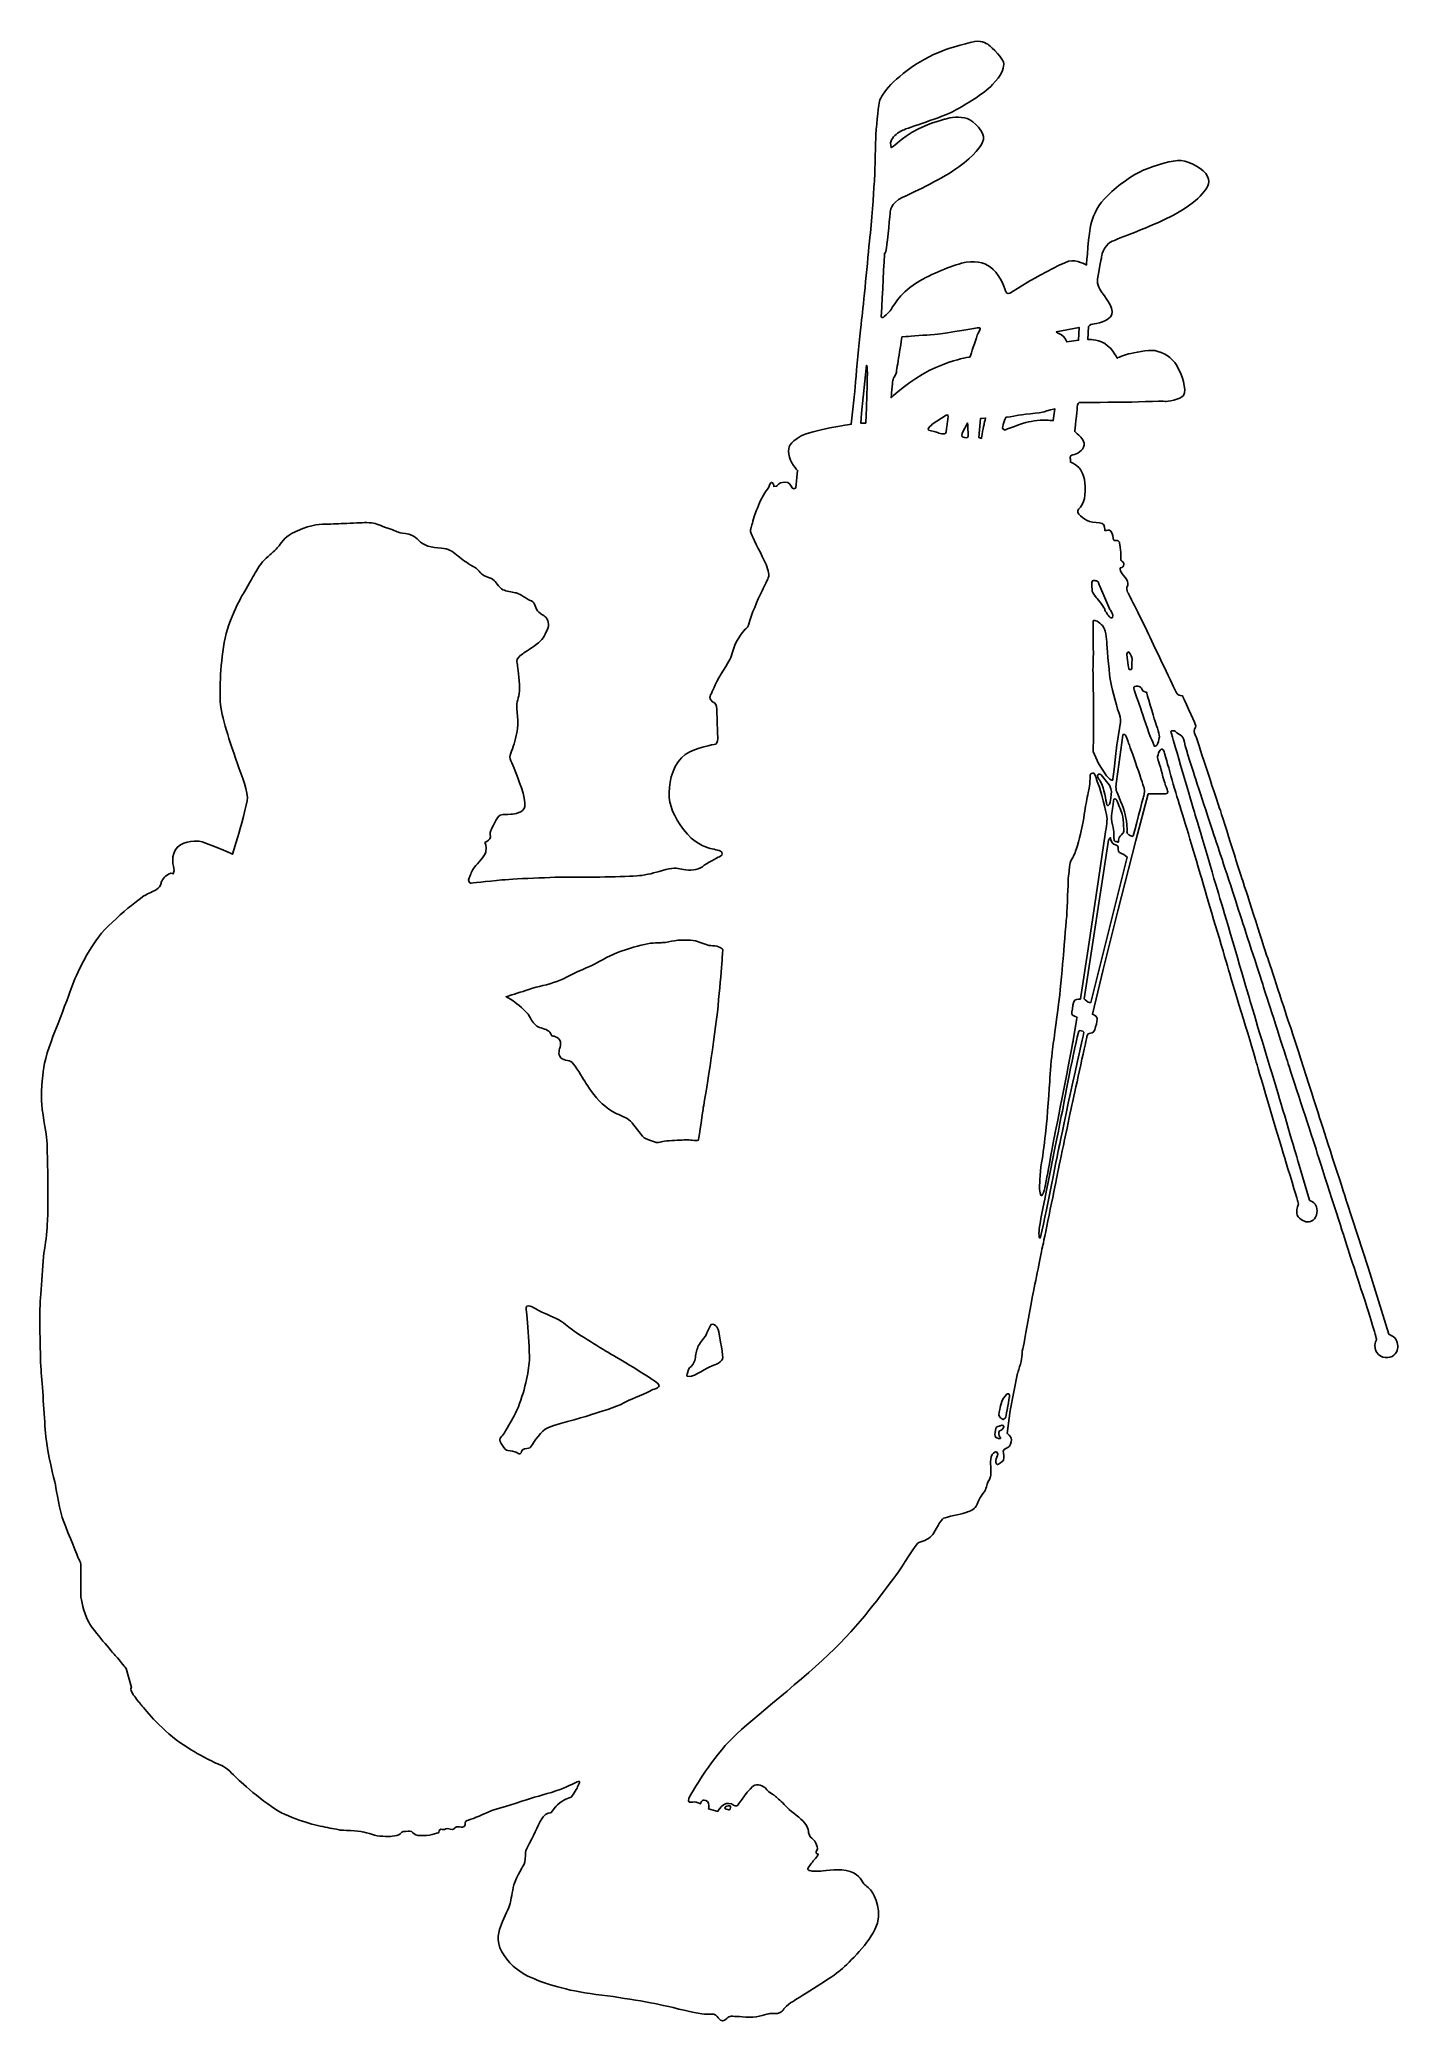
# Model space of a CAD drawing. Header units: centimetres. Extents: x -6 to 6, y -8.7 to 8.7.
import ezdxf

# ---------------------------------------------------------------- set-up
doc = ezdxf.new("R2010")
doc.units = ezdxf.units.CM
doc.header["$MEASUREMENT"] = 0
doc.layers.add('Camada 1', color=7, linetype='Continuous')

msp = doc.modelspace()

# ---------------------------------------------------------------- linework, layer by layer
at = {"layer": 'Camada 1'}
for points, knots in [([(2.26093, -4.20341), (2.23892, -4.23281), (2.20217, -4.24013), (2.16923, -4.25114), (2.16923, -4.25114), (2.13613, -4.26215), (2.00775, -4.28786), (1.98212, -4.29884), (1.98212, -4.29884), (1.95646, -4.3099), (1.91238, -4.40885), (1.88671, -4.44198), (1.88671, -4.44198), (1.86105, -4.47495), (1.80969, -4.50426), (1.76564, -4.51172), (1.76564, -4.51172), (1.74389, -4.51516), (1.61824, -4.72765), (1.56027, -4.80517), (1.56027, -4.80517), (1.47584, -4.91204), (1.28875, -5.18675), (1.021, -5.45086), (1.021, -5.45086), (0.75319, -5.71507), (0.29829, -6.06353), (0.12221, -6.23598), (0.12221, -6.23598), (-0.0539, -6.40851), (-0.21892, -6.68731), (-0.23731, -6.72033), (-0.23731, -6.72033), (-0.25565, -6.75332), (-0.26671, -6.76441), (-0.26671, -6.7901), (-0.26671, -6.7901), (-0.26671, -6.81576), (-0.23361, -6.80105), (-0.21527, -6.80105), (-0.21527, -6.80105), (-0.19696, -6.80105), (-0.16394, -6.81939), (-0.16394, -6.81939), (-0.16394, -6.81939), (-0.16394, -6.81939), (-0.16394, -6.81574), (-0.15288, -6.79735), (-0.15288, -6.79735), (-0.1419, -6.77901), (-0.11994, -6.78264), (-0.10155, -6.79735), (-0.10155, -6.79735), (-0.08321, -6.81203), (-0.09057, -6.86339), (-0.09057, -6.86339), (-0.09057, -6.86339), (-0.09057, -6.86339), (-0.00985, -6.8854), (-0.00985, -6.8854), (-0.00985, -6.8854), (-0.00985, -6.8854), (0.01581, -6.8451), (0.04148, -6.82669), (0.04148, -6.82669), (0.06712, -6.80838), (0.10752, -6.81201), (0.12953, -6.83042), (0.12953, -6.83042), (0.15149, -6.84873), (0.16983, -6.82669), (0.16983, -6.82669), (0.16983, -6.82669), (0.16983, -6.82669), (0.27257, -6.67262), (0.31659, -6.65426), (0.31659, -6.65426), (0.36064, -6.63587), (0.40827, -6.67627), (0.40827, -6.67627), (0.40827, -6.67627), (0.40827, -6.67627), (0.40827, -6.67627), (0.42298, -6.69463), (0.42298, -6.69463), (0.43769, -6.71294), (0.48169, -6.7386), (0.48169, -6.7386), (0.48169, -6.7386), (0.48169, -6.7386), (0.48169, -6.7386), (0.5, -6.75328), (0.5, -6.75328), (0.51839, -6.76802), (0.55503, -6.80101), (0.58805, -6.83766), (0.58805, -6.83766), (0.62107, -6.87438), (0.69809, -6.92936), (0.74214, -6.96969), (0.74214, -6.96969), (0.78614, -7.01007), (0.78979, -7.05782), (0.79347, -7.07984), (0.79347, -7.07984), (0.7972, -7.10177), (0.81186, -7.11646), (0.83385, -7.13485), (0.83385, -7.13485), (0.85578, -7.15321), (0.85578, -7.17525), (0.86684, -7.19719), (0.86684, -7.19719), (0.8779, -7.21923), (0.86684, -7.21923), (0.85951, -7.24127), (0.85951, -7.24127), (0.85215, -7.2632), (0.8779, -7.2632), (0.8779, -7.2632), (0.8779, -7.2632), (0.8779, -7.2632), (0.86684, -7.28524), (0.85213, -7.29992), (0.85213, -7.29992), (0.83752, -7.31458), (0.81549, -7.34765), (0.79345, -7.37329), (0.79345, -7.37329), (0.77152, -7.39898), (0.79345, -7.40634), (0.79345, -7.40634), (0.79345, -7.40634), (0.79345, -7.40634), (0.84478, -7.41737), (0.88153, -7.41367), (0.88153, -7.41367), (0.91817, -7.40994), (1.02456, -7.39168), (1.12362, -7.40634), (1.12362, -7.40634), (1.22257, -7.421), (1.26303, -7.49439), (1.27404, -7.51638), (1.27404, -7.51638), (1.28507, -7.53845), (1.32542, -7.5567), (1.34738, -7.58978), (1.34738, -7.58978), (1.36942, -7.62275), (1.45377, -7.77689), (1.37675, -7.92731), (1.37675, -7.92731), (1.29976, -8.07773), (1.13233, -8.23666), (1.05758, -8.29794), (1.05758, -8.29794), (0.96929, -8.37036), (0.69277, -8.5371), (0.63573, -8.573), (0.63573, -8.573), (0.56596, -8.61708), (0.57342, -8.64637), (0.54032, -8.66105), (0.54032, -8.66105), (0.50738, -8.67579), (0.48164, -8.6647), (0.45232, -8.66841), (0.45232, -8.66841), (0.42295, -8.67206), (0.35329, -8.70508), (0.26891, -8.70146), (0.26891, -8.70146), (0.18448, -8.69781), (0.11841, -8.69037), (0.10013, -8.6941), (0.10013, -8.6941), (0.08179, -8.69783), (0.07809, -8.70878), (0.0561, -8.72347), (0.0561, -8.72347), (0.03409, -8.73808), (0.03044, -8.73442), (0.01578, -8.72712), (0.01578, -8.72712), (0.0011, -8.71976), (-0.00988, -8.69783), (-0.0283, -8.68309), (-0.0283, -8.68309), (-0.04664, -8.66841), (-0.07595, -8.67579), (-0.10902, -8.67579), (-0.10902, -8.67579), (-0.14199, -8.67579), (-0.27042, -8.65002), (-0.40239, -8.61708), (-0.40239, -8.61708), (-0.53444, -8.58401), (-0.81326, -8.53268), (-1.08483, -8.49963), (-1.08483, -8.49963), (-1.35624, -8.46666), (-1.52981, -8.4029), (-1.62773, -8.36395), (-1.62773, -8.36395), (-1.7928, -8.29794), (-1.86596, -8.20962), (-1.91388, -8.12548), (-1.91388, -8.12548), (-1.97251, -8.02264), (-1.93954, -7.93831), (-1.91753, -7.8796), (-1.91753, -7.8796), (-1.89549, -7.82084), (-1.84787, -7.72188), (-1.84416, -7.70714), (-1.84416, -7.70714), (-1.84051, -7.69246), (-1.82582, -7.61544), (-1.81479, -7.55667), (-1.81479, -7.55667), (-1.80381, -7.49806), (-1.73414, -7.37696), (-1.73414, -7.37696), (-1.73414, -7.37696), (-1.73414, -7.37696), (-1.73414, -7.37696), (-1.71946, -7.3513), (-1.71946, -7.3513), (-1.70483, -7.32561), (-1.70848, -7.28153), (-1.70483, -7.24846), (-1.70483, -7.24846), (-1.70113, -7.21552), (-1.66075, -7.14951), (-1.64977, -7.12747), (-1.64977, -7.12747), (-1.63879, -7.10543), (-1.57632, -6.96962), (-1.55063, -6.933), (-1.55063, -6.933), (-1.52497, -6.89633), (-1.48097, -6.89633), (-1.48097, -6.89633), (-1.48097, -6.89633), (-1.48097, -6.89633), (-1.44067, -6.84497), (-1.44067, -6.84497), (-1.44067, -6.84497), (-1.44067, -6.84497), (-1.44067, -6.84129), (-1.40032, -6.80825), (-1.40032, -6.80825), (-1.35997, -6.77523), (-1.30121, -6.76055), (-1.30121, -6.76055), (-1.30121, -6.76055), (-1.30121, -6.76055), (-1.25721, -6.69081), (-1.24623, -6.66885), (-1.24623, -6.66885), (-1.23517, -6.64684), (-1.21691, -6.61379), (-1.2389, -6.62115), (-1.2389, -6.62115), (-1.26086, -6.62845), (-1.32214, -6.66147), (-1.40035, -6.69081), (-1.40035, -6.69081), (-1.50669, -6.73116), (-1.60209, -6.74955), (-1.69745, -6.78251), (-1.69745, -6.78251), (-1.79286, -6.81561), (-2.0276, -6.88162), (-2.05699, -6.90001), (-2.05699, -6.90001), (-2.08636, -6.91824), (-2.1964, -6.95864), (-2.22206, -6.96605), (-2.22206, -6.96605), (-2.24775, -6.9733), (-2.22942, -7.00272), (-2.24775, -7.01733), (-2.24775, -7.01733), (-2.26609, -7.03204), (-2.28447, -7.02106), (-2.30273, -7.02106), (-2.30273, -7.02106), (-2.32112, -7.02106), (-2.32482, -7.02468), (-2.3358, -7.03937), (-2.3358, -7.03937), (-2.34678, -7.05406), (-2.39441, -7.02842), (-2.40912, -7.03937), (-2.40912, -7.03937), (-2.42383, -7.05035), (-2.43849, -7.0431), (-2.4532, -7.0431), (-2.4532, -7.0431), (-2.46791, -7.0431), (-2.47154, -7.07239), (-2.47154, -7.07239), (-2.47154, -7.07239), (-2.47154, -7.07239), (-2.50086, -7.08342), (-2.53022, -7.0907), (-2.53022, -7.0907), (-2.55959, -7.09806), (-2.59626, -7.09806), (-2.62925, -7.09806), (-2.62925, -7.09806), (-2.66227, -7.09806), (-2.68793, -7.0907), (-2.70262, -7.07237), (-2.70262, -7.07237), (-2.71731, -7.05404), (-2.72828, -7.06136), (-2.76493, -7.06136), (-2.76493, -7.06136), (-2.80168, -7.06136), (-2.79803, -7.07237), (-2.81271, -7.0834), (-2.81271, -7.0834), (-2.82734, -7.09441), (-2.84935, -7.10166), (-2.88237, -7.10539), (-2.88237, -7.10539), (-2.91542, -7.10909), (-3.01445, -7.10539), (-3.05475, -7.09068), (-3.05475, -7.09068), (-3.0951, -7.076), (-3.1282, -7.07237), (-3.14651, -7.06499), (-3.14651, -7.06499), (-3.16485, -7.05771), (-3.34098, -7.05031), (-3.34098, -7.05031), (-3.34098, -7.05031), (-3.34098, -7.05031), (-3.34455, -7.04854), (-3.4143, -7.03563), (-3.4143, -7.03563), (-3.51333, -7.01729), (-3.64541, -6.99168), (-3.83253, -6.91096), (-3.83253, -6.91096), (-3.96181, -6.85524), (-4.22139, -6.62476), (-4.25438, -6.59171), (-4.25438, -6.59171), (-4.2874, -6.55869), (-4.34246, -6.50001), (-4.38638, -6.48172), (-4.38638, -6.48172), (-4.43046, -6.46336), (-4.58093, -6.39726), (-4.75698, -6.27614), (-4.75698, -6.27614), (-4.93306, -6.15507), (-5.07977, -5.96441), (-5.10181, -5.93864), (-5.10181, -5.93864), (-5.12382, -5.91295), (-5.15314, -5.87625), (-5.17515, -5.84328), (-5.17515, -5.84328), (-5.19719, -5.81023), (-5.18251, -5.79187), (-5.18251, -5.79187), (-5.18251, -5.79187), (-5.18251, -5.79187), (-5.23021, -5.62312), (-5.23021, -5.62312), (-5.23021, -5.62312), (-5.23021, -5.62312), (-5.27421, -5.56814), (-5.32559, -5.50943), (-5.32559, -5.50943), (-5.37697, -5.45067), (-5.53466, -5.27096), (-5.56771, -5.20124), (-5.56771, -5.20124), (-5.60073, -5.13147), (-5.63007, -5.01775), (-5.63007, -4.97746), (-5.63007, -4.97746), (-5.63007, -4.93703), (-5.63007, -4.72788), (-5.63007, -4.70592), (-5.63007, -4.70592), (-5.63007, -4.68396), (-5.65206, -4.65086), (-5.65206, -4.65086), (-5.65206, -4.65086), (-5.65206, -4.65086), (-5.74009, -4.43073), (-5.78046, -4.33169), (-5.78046, -4.33169), (-5.82081, -4.23263), (-5.84282, -4.05658), (-5.85383, -4.00511), (-5.85383, -4.00511), (-5.86481, -3.95375), (-5.92349, -3.72632), (-5.93818, -3.57955), (-5.93818, -3.57955), (-5.93818, -3.57833), (-5.93818, -3.5772), (-5.93818, -3.57603), (-5.93818, -3.57603), (-5.95286, -3.42884), (-5.9639, -3.16746), (-5.97853, -3.0145), (-5.97853, -3.0145), (-5.98999, -2.89025), (-5.99319, -2.5119), (-5.98951, -2.4275), (-5.98951, -2.4275), (-5.98589, -2.3431), (-5.96022, -1.96152), (-5.94551, -1.8918), (-5.94551, -1.8918), (-5.9308, -1.82211), (-5.92715, -1.70471), (-5.92347, -1.65333), (-5.92347, -1.65333), (-5.91979, -1.60195), (-5.91979, -1.46254), (-5.91979, -1.38922), (-5.91979, -1.38922), (-5.91979, -1.3158), (-5.92715, -1.04066), (-5.92715, -0.9929), (-5.92715, -0.9929), (-5.92715, -0.94525), (-5.96387, -0.75073), (-5.97485, -0.65172), (-5.97485, -0.65172), (-5.98588, -0.55263), (-5.96749, -0.4096), (-5.95649, -0.32157), (-5.95649, -0.32157), (-5.94551, -0.23344), (-5.87947, -0.0523), (-5.84534, 0.0307), (-5.84534, 0.0307), (-5.81118, 0.1137), (-5.72543, 0.34389), (-5.72543, 0.34389), (-5.72543, 0.34389), (-5.72543, 0.34389), (-5.68138, 0.45999), (-5.68138, 0.45999), (-5.68138, 0.45999), (-5.68138, 0.45999), (-5.61534, 0.62871), (-5.49797, 0.79752), (-5.49797, 0.79752), (-5.38055, 0.9663), (-5.09075, 1.18275), (-5.06509, 1.19741), (-5.06509, 1.19741), (-5.03937, 1.21212), (-4.98437, 1.23416), (-4.96238, 1.24882), (-4.96238, 1.24882), (-4.94034, 1.26345), (-4.92568, 1.28176), (-4.92203, 1.3038), (-4.92203, 1.3038), (-4.91835, 1.32581), (-4.89269, 1.36619), (-4.85599, 1.38452), (-4.85599, 1.38452), (-4.81929, 1.40283), (-4.81567, 1.38452), (-4.81567, 1.38452), (-4.81567, 1.38452), (-4.81567, 1.38452), (-4.81567, 1.38452), (-4.80834, 1.40653), (-4.80834, 1.40653), (-4.80098, 1.42852), (-4.84136, 1.5166), (-4.79731, 1.59732), (-4.79731, 1.59732), (-4.75326, 1.67804), (-4.62856, 1.67804), (-4.58456, 1.67439), (-4.58456, 1.67439), (-4.54056, 1.67069), (-4.29111, 1.56057), (-4.29111, 1.56057), (-4.29111, 1.56057), (-4.29111, 1.56057), (-4.24703, 1.70371), (-4.24703, 1.70371), (-4.24703, 1.70371), (-4.24703, 1.70371), (-4.17729, 1.95321), (-4.16268, 2.03023), (-4.16268, 2.03023), (-4.148, 2.10722), (-4.21038, 2.25034), (-4.25076, 2.36781), (-4.25076, 2.36781), (-4.29111, 2.48518), (-4.38281, 2.74206), (-4.39745, 2.8851), (-4.39745, 2.8851), (-4.40623, 2.97016), (-4.4011, 3.21527), (-4.36443, 3.42805), (-4.36443, 3.42805), (-4.32779, 3.64083), (-4.19573, 3.86104), (-4.19573, 3.86104), (-4.19573, 3.86104), (-4.19573, 3.86104), (-4.12236, 3.98576), (-4.10032, 4.02611), (-4.10032, 4.02611), (-4.07836, 4.06646), (-4.03801, 4.13615), (-3.99393, 4.17287), (-3.99393, 4.17287), (-3.94993, 4.20959), (-3.90958, 4.24994), (-3.88754, 4.2719), (-3.88754, 4.2719), (-3.86555, 4.29386), (-3.85457, 4.35633), (-3.71882, 4.41496), (-3.71882, 4.41496), (-3.58304, 4.47372), (-3.51337, 4.47372), (-3.44741, 4.47372), (-3.44741, 4.47372), (-3.38137, 4.47372), (-3.33729, 4.47737), (-3.25286, 4.48108), (-3.25286, 4.48108), (-3.16856, 4.48473), (-3.11723, 4.48841), (-3.06583, 4.48473), (-3.06583, 4.48473), (-3.01447, 4.48108), (-2.99617, 4.45904), (-2.91171, 4.43337), (-2.91171, 4.43337), (-2.82736, 4.40771), (-2.8494, 4.40035), (-2.76495, 4.38929), (-2.76495, 4.38929), (-2.68065, 4.37831), (-2.66597, 4.33796), (-2.61464, 4.30129), (-2.61464, 4.30129), (-2.56323, 4.26457), (-2.45319, 4.26457), (-2.40549, 4.25359), (-2.40549, 4.25359), (-2.35779, 4.24256), (-2.32484, 4.20959), (-2.28812, 4.18022), (-2.28812, 4.18022), (-2.25137, 4.15085), (-2.2074, 4.12146), (-2.15604, 4.09214), (-2.15604, 4.09214), (-2.10463, 4.06282), (-2.11204, 4.02975), (-2.046, 4.00779), (-2.046, 4.00779), (-1.97996, 3.98575), (-1.97996, 3.97104), (-1.94326, 3.92707), (-1.94326, 3.92707), (-1.90659, 3.88299), (-1.88087, 3.88669), (-1.83692, 3.87571), (-1.83692, 3.87571), (-1.79284, 3.86465), (-1.78551, 3.87198), (-1.73778, 3.84264), (-1.73778, 3.84264), (-1.69015, 3.81332), (-1.69015, 3.80967), (-1.65343, 3.79501), (-1.65343, 3.79501), (-1.61671, 3.78033), (-1.62777, 3.72897), (-1.58739, 3.69587), (-1.58739, 3.69587), (-1.54701, 3.66293), (-1.52868, 3.66658), (-1.51037, 3.62255), (-1.51037, 3.62255), (-1.49206, 3.57847), (-1.51399, 3.54548), (-1.53241, 3.50145), (-1.53241, 3.50145), (-1.55064, 3.45737), (-1.59102, 3.42073), (-1.65343, 3.38035), (-1.65343, 3.38035), (-1.71582, 3.34), (-1.7305, 3.32902), (-1.76347, 3.30336), (-1.76347, 3.30336), (-1.79654, 3.2777), (-1.77815, 3.23724), (-1.77815, 3.23724), (-1.77815, 3.23724), (-1.77815, 3.23724), (-1.76717, 3.14188), (-1.75981, 3.05748), (-1.75981, 3.05748), (-1.75245, 2.97313), (-1.77449, 2.93276), (-1.78185, 2.88876), (-1.78185, 2.88876), (-1.78913, 2.84468), (-1.76211, 2.72133), (-1.78185, 2.6319), (-1.78185, 2.6319), (-1.79656, 2.56586), (-1.81482, 2.49614), (-1.83691, 2.45214), (-1.83691, 2.45214), (-1.85887, 2.40814), (-1.82223, 2.36779), (-1.80019, 2.30172), (-1.80019, 2.30172), (-1.77815, 2.23568), (-1.69745, 2.05584), (-1.71211, 1.98255), (-1.71211, 1.98255), (-1.72359, 1.92408), (-1.80019, 1.91643), (-1.83691, 1.91281), (-1.83691, 1.91281), (-1.87355, 1.90908), (-1.89922, 1.91643), (-1.92861, 1.90548), (-1.92861, 1.90548), (-1.95793, 1.89442), (-2.00193, 1.78803), (-2.01291, 1.76978), (-2.01291, 1.76978), (-2.02394, 1.75139), (-2.00926, 1.71475), (-2.02032, 1.69636), (-2.02032, 1.69636), (-2.03133, 1.67802), (-2.06432, 1.66331), (-2.06432, 1.66331), (-2.06432, 1.66331), (-2.06432, 1.66331), (-2.04598, 1.63032), (-2.05699, 1.58264), (-2.05699, 1.58264), (-2.06797, 1.53486), (-2.12673, 1.48353), (-2.15602, 1.44688), (-2.15602, 1.44688), (-2.18534, 1.41016), (-2.18904, 1.38087), (-2.20372, 1.35147), (-2.20372, 1.35147), (-2.21843, 1.32213), (-2.19274, 1.30377), (-2.19274, 1.30377), (-2.19274, 1.30377), (-2.19274, 1.30377), (-2.04224, 1.32211), (-1.9139, 1.33306), (-1.9139, 1.33306), (-1.78547, 1.34412), (-1.38928, 1.36243), (-1.26826, 1.35875), (-1.26826, 1.35875), (-1.14716, 1.3551), (-0.76195, 1.36245), (-0.68123, 1.37343), (-0.68123, 1.37343), (-0.60051, 1.38449), (-0.55285, 1.4028), (-0.46845, 1.42484), (-0.46845, 1.42484), (-0.38415, 1.44688), (-0.36211, 1.43582), (-0.31071, 1.42484), (-0.31071, 1.42484), (-0.25938, 1.41378), (-0.18604, 1.42122), (-0.14569, 1.45053), (-0.14569, 1.45053), (-0.10531, 1.47982), (-0.01726, 1.53125), (0.00478, 1.53858), (0.00478, 1.53858), (0.02677, 1.54591), (0.0341, 1.55689), (0.02677, 1.57525), (0.02677, 1.57525), (0.01941, 1.59364), (-0.03191, 1.60091), (-0.07591, 1.61197), (-0.07591, 1.61197), (-0.11999, 1.62295), (-0.22267, 1.65967), (-0.31067, 1.77707), (-0.31067, 1.77707), (-0.3988, 1.89444), (-0.4391, 1.98982), (-0.4391, 2.10357), (-0.4391, 2.10357), (-0.4391, 2.21731), (-0.39507, 2.37506), (-0.29607, 2.44107), (-0.29607, 2.44107), (-0.19701, 2.50714), (-0.04662, 2.5255), (-0.02829, 2.53285), (-0.02829, 2.53285), (-0.0099, 2.54021), (-0.0099, 2.58421), (-0.0099, 2.58421), (-0.0099, 2.58421), (-0.0099, 2.58421), (-0.01726, 2.83003), (-0.02091, 2.86311), (-0.02091, 2.86311), (-0.02461, 2.89605), (-0.05028, 2.89605), (-0.07224, 2.92174), (-0.07224, 2.92174), (-0.09433, 2.9474), (-0.06123, 2.9768), (-0.043, 3.03186), (-0.043, 3.03186), (-0.02461, 3.08692), (0.06342, 3.21897), (0.08903, 3.26303), (0.08903, 3.26303), (0.11477, 3.30706), (0.12213, 3.35839), (0.14044, 3.40606), (0.14044, 3.40606), (0.15878, 3.45376), (0.22116, 3.54184), (0.2395, 3.55282), (0.2395, 3.55282), (0.25789, 3.5638), (0.26516, 3.5932), (0.27249, 3.62256), (0.27249, 3.62256), (0.27985, 3.65188), (0.34816, 3.82065), (0.37269, 3.86717), (0.37269, 3.86717), (0.39724, 3.91374), (0.42402, 3.97105), (0.43616, 4.00036), (0.43616, 4.00036), (0.44836, 4.02976), (0.43021, 4.08852), (0.40817, 4.13501), (0.40817, 4.13501), (0.38624, 4.18158), (0.30779, 4.33795), (0.29308, 4.36983), (0.29308, 4.36983), (0.2784, 4.40171), (0.27609, 4.42124), (0.28096, 4.43108), (0.28096, 4.43108), (0.2858, 4.44092), (0.29308, 4.47984), (0.31284, 4.54109), (0.31284, 4.54109), (0.33258, 4.60234), (0.36782, 4.68277), (0.3825, 4.70847), (0.3825, 4.70847), (0.39721, 4.73419), (0.41187, 4.7635), (0.4302, 4.78189), (0.4302, 4.78189), (0.44854, 4.80023), (0.44491, 4.83325), (0.46322, 4.8406), (0.46322, 4.8406), (0.48156, 4.84793), (0.48526, 4.80385), (0.48526, 4.80385), (0.48526, 4.80385), (0.48526, 4.80385), (0.51092, 4.80758), (0.51092, 4.80758), (0.51092, 4.80758), (0.51092, 4.80758), (0.52555, 4.8406), (0.57696, 4.84422), (0.57696, 4.84422), (0.62829, 4.84792), (0.63194, 4.8112), (0.64665, 4.79289), (0.64665, 4.79289), (0.66133, 4.7745), (0.67972, 4.79289), (0.67972, 4.79289), (0.67972, 4.79289), (0.67972, 4.79289), (0.69435, 4.94698), (0.69435, 4.94698), (0.69435, 4.94698), (0.69435, 4.94698), (0.62469, 5.01664), (0.61736, 5.09009), (0.61736, 5.09009), (0.61, 5.16341), (0.61736, 5.18545), (0.72737, 5.25146), (0.72737, 5.25146), (0.81037, 5.30123), (1.16764, 5.35422), (1.16764, 5.35422), (1.16764, 5.35422), (1.16764, 5.35422), (1.19333, 5.59269), (1.19333, 5.59269), (1.19333, 5.59269), (1.19333, 5.59269), (1.24466, 6.15403), (1.26299, 6.30815), (1.26299, 6.30815), (1.28133, 6.46224), (1.31797, 6.86579), (1.33636, 7.04187), (1.33636, 7.04187), (1.35467, 7.218), (1.36938, 7.47116), (1.373, 7.49682), (1.373, 7.49682), (1.37673, 7.52256), (1.38036, 7.7867), (1.38401, 7.87475), (1.38401, 7.87475), (1.38771, 7.96275), (1.40605, 8.14645), (1.41338, 8.19024), (1.41338, 8.19024), (1.42436, 8.25263), (1.51977, 8.38479), (1.7362, 8.52782), (1.7362, 8.52782), (1.95263, 8.67088), (2.15803, 8.70395), (2.23145, 8.72591), (2.23145, 8.72591), (2.30482, 8.74795), (2.35983, 8.71863), (2.38187, 8.70025), (2.38187, 8.70025), (2.40388, 8.68191), (2.51755, 8.57915), (2.51392, 8.53153), (2.51392, 8.53153), (2.51027, 8.48375), (2.49558, 8.43612), (2.41486, 8.35169), (2.41486, 8.35169), (2.33414, 8.26734), (2.18375, 8.17926), (2.07744, 8.12058), (2.07744, 8.12058), (1.97105, 8.0619), (1.66654, 7.97019), (1.62249, 7.94815), (1.62249, 7.94815), (1.57849, 7.92611), (1.54177, 7.90045), (1.52343, 7.8638), (1.52343, 7.8638), (1.50509, 7.82708), (1.52343, 7.79406), (1.52343, 7.79406), (1.52343, 7.79406), (1.52343, 7.79406), (1.56381, 7.8307), (1.65186, 7.89682), (1.65186, 7.89682), (1.78092, 7.99358), (2.00656, 8.0502), (1.99669, 8.04724), (1.99669, 8.04724), (2.04434, 8.06192), (2.12877, 8.0729), (2.19111, 8.05094), (2.19111, 8.05094), (2.25342, 8.0289), (2.34885, 7.92984), (2.33414, 7.86745), (2.33414, 7.86745), (2.31943, 7.80506), (2.25342, 7.72434), (2.11776, 7.62536), (2.11776, 7.62536), (1.982, 7.52625), (1.7362, 7.40885), (1.62246, 7.35752), (1.62246, 7.35752), (1.50877, 7.30611), (1.51242, 7.22547), (1.51242, 7.22547), (1.51242, 7.22547), (1.51242, 7.22547), (1.48676, 6.96491), (1.4794, 6.90985), (1.4794, 6.90985), (1.47207, 6.85487), (1.46101, 6.8622), (1.46101, 6.8622), (1.46101, 6.8622), (1.46101, 6.8622), (1.45744, 6.77777), (1.45744, 6.77777), (1.45744, 6.77777), (1.45744, 6.77777), (1.43543, 6.3302), (1.4317, 6.31184), (1.4317, 6.31184), (1.42808, 6.2935), (1.45001, 6.29716), (1.45001, 6.29716), (1.45001, 6.29716), (1.45001, 6.29716), (1.50142, 6.33751), (1.5124, 6.35592), (1.5124, 6.35592), (1.52338, 6.37426), (1.60045, 6.51366), (1.72518, 6.59068), (1.72518, 6.59068), (1.84993, 6.66778), (2.02233, 6.74488), (2.13973, 6.77417), (2.13973, 6.77417), (2.2571, 6.80346), (2.33412, 6.7852), (2.39651, 6.74115), (2.39651, 6.74115), (2.4589, 6.6971), (2.52494, 6.56872), (2.52848, 6.53208), (2.52848, 6.53208), (2.53221, 6.49528), (2.57256, 6.51369), (2.57256, 6.51369), (2.57256, 6.51369), (2.57256, 6.51369), (2.74499, 6.62008), (2.74499, 6.62008), (2.74499, 6.62008), (2.74499, 6.62008), (3.01648, 6.7742), (3.08617, 6.79251), (3.08617, 6.79251), (3.15591, 6.8109), (3.24389, 6.75949), (3.24389, 6.75949), (3.24389, 6.75949), (3.24389, 6.75949), (3.26596, 7.06035), (3.28061, 7.11541), (3.28061, 7.11541), (3.29532, 7.17047), (3.32834, 7.26588), (3.40166, 7.34287), (3.40166, 7.34287), (3.47508, 7.41989), (3.61814, 7.54096), (3.73922, 7.59232), (3.73922, 7.59232), (3.86024, 7.64368), (3.99968, 7.68773), (4.0804, 7.6804), (4.0804, 7.6804), (4.16112, 7.67307), (4.28214, 7.60703), (4.31143, 7.54099), (4.31143, 7.54099), (4.3408, 7.47495), (4.30415, 7.43831), (4.26378, 7.3869), (4.26378, 7.3869), (4.22343, 7.33557), (4.15377, 7.28051), (4.01063, 7.19979), (4.01063, 7.19979), (3.8676, 7.11914), (3.55938, 7.00905), (3.47141, 6.96868), (3.47141, 6.96868), (3.38341, 6.92833), (3.376, 6.82557), (3.376, 6.82557), (3.376, 6.82557), (3.376, 6.82557), (3.34306, 6.65679), (3.33933, 6.61642), (3.33933, 6.61642), (3.33563, 6.57604), (3.38698, 6.50638), (3.38698, 6.50638), (3.38698, 6.50638), (3.38698, 6.50638), (3.48974, 6.38531), (3.4677, 6.32292), (3.4677, 6.32292), (3.44574, 6.26058), (3.32464, 6.24217), (3.29898, 6.23862), (3.29898, 6.23862), (3.27329, 6.23492), (3.26231, 6.2165), (3.26231, 6.2165), (3.26231, 6.2165), (3.26231, 6.2165), (3.25501, 6.10283), (3.25501, 6.10283), (3.25501, 6.10283), (3.25501, 6.10283), (3.29898, 6.10645), (3.376, 6.08079), (3.376, 6.08079), (3.45307, 6.05513), (3.51541, 5.93768), (3.51541, 5.93768), (3.51541, 5.93768), (3.51541, 5.93768), (3.56685, 5.96334), (3.61444, 5.97432), (3.61444, 5.97432), (3.66217, 5.98538), (3.78719, 6.01456), (3.84563, 6.00372), (3.84563, 6.00372), (3.92265, 5.98904), (3.99597, 5.94501), (4.04005, 5.87164), (4.04005, 5.87164), (4.08402, 5.79832), (4.13313, 5.65929), (4.09873, 5.60751), (4.09873, 5.60751), (4.07669, 5.57444), (3.95197, 5.55245), (3.93736, 5.55618), (3.93736, 5.55618), (3.92265, 5.5598), (3.61444, 5.54882), (3.57046, 5.54882), (3.57046, 5.54882), (3.52646, 5.54882), (3.19626, 5.5452), (3.17904, 5.5452), (3.17904, 5.5452), (3.16195, 5.5452), (3.16195, 5.50001), (3.16195, 5.49257), (3.16195, 5.49257), (3.16195, 5.48529), (3.13991, 5.28971), (3.13991, 5.28971), (3.13991, 5.28971), (3.13991, 5.28971), (3.15708, 5.27738), (3.17658, 5.25783), (3.17658, 5.25783), (3.196, 5.23828), (3.23526, 5.20163), (3.21828, 5.15255), (3.21828, 5.15255), (3.20129, 5.1035), (3.13255, 5.08651), (3.11557, 5.08167), (3.11557, 5.08167), (3.09861, 5.07688), (3.10089, 5.06447), (3.10089, 5.05484), (3.10089, 5.05484), (3.10089, 5.04521), (3.10317, 5.02047), (3.10317, 5.02047), (3.10317, 5.02047), (3.10317, 5.02047), (3.14976, 5.00092), (3.17905, 4.96911), (3.17905, 4.96911), (3.20842, 4.93717), (3.23525, 4.87143), (3.23297, 4.76617), (3.23297, 4.76617), (3.23067, 4.66089), (3.18897, 4.62425), (3.17426, 4.60472), (3.17426, 4.60472), (3.15963, 4.58517), (3.16693, 4.56805), (3.19122, 4.54604), (3.19122, 4.54604), (3.21556, 4.524), (3.2403, 4.50683), (3.26962, 4.4972), (3.26962, 4.4972), (3.29899, 4.48757), (3.35775, 4.48736), (3.38202, 4.47995), (3.38202, 4.47995), (3.40634, 4.47267), (3.40652, 4.4165), (3.40652, 4.4165), (3.40652, 4.4165), (3.40652, 4.4165), (3.42607, 4.41878), (3.44576, 4.41878), (3.44576, 4.41878), (3.46545, 4.41878), (3.47989, 4.36994), (3.47989, 4.3479), (3.47989, 4.3479), (3.47989, 4.32594), (3.48976, 4.32845), (3.50444, 4.32845), (3.50444, 4.32845), (3.51915, 4.32845), (3.52876, 4.3234), (3.53381, 4.31382), (3.53381, 4.31382), (3.53886, 4.30411), (3.55074, 4.18904), (3.54593, 4.16936), (3.54593, 4.16936), (3.54117, 4.1496), (3.55329, 4.14983), (3.5631, 4.13999), (3.5631, 4.13999), (3.57294, 4.13015), (3.57524, 4.12046), (3.57046, 4.10578), (3.57046, 4.10578), (3.56567, 4.09115), (3.54117, 4.08639), (3.54117, 4.08639), (3.54117, 4.08639), (3.54117, 4.08639), (3.54117, 4.07168), (3.54345, 4.0593), (3.54345, 4.0593), (3.54573, 4.04689), (3.56798, 4.02035), (3.58515, 4.0031), (3.58515, 4.0031), (3.60235, 3.98593), (3.61198, 3.94918), (3.60719, 3.93222), (3.60719, 3.93222), (3.60235, 3.91526), (3.59735, 3.92494), (3.59978, 3.90042), (3.59978, 3.90042), (3.60237, 3.87589), (3.61198, 3.8637), (3.61198, 3.8637), (3.61198, 3.8637), (3.61198, 3.8637), (3.73184, 3.6264), (3.80531, 3.47228), (3.80531, 3.47228), (3.87863, 3.31819), (4.03272, 2.99537), (4.03748, 2.98317), (4.03748, 2.98317), (4.04235, 2.97097), (4.05703, 2.9637), (4.07172, 2.96113), (4.07172, 2.96113), (4.08643, 2.95862), (4.09368, 2.95385), (4.09368, 2.95385), (4.09368, 2.95385), (4.09368, 2.95385), (4.19409, 2.73115), (4.20377, 2.70911), (4.20377, 2.70911), (4.21332, 2.68715), (4.19893, 2.67016), (4.19893, 2.67016), (4.19893, 2.67016), (4.19893, 2.67016), (4.19406, 2.66275), (4.19406, 2.64307), (4.19406, 2.64307), (4.19406, 2.62338), (4.20877, 2.60158), (4.20877, 2.60158), (4.20877, 2.60158), (4.20877, 2.60158), (4.38234, 2.06844), (4.40914, 1.99259), (4.40914, 1.99259), (4.43594, 1.91663), (4.59255, 1.41035), (4.62192, 1.32483), (4.62192, 1.32483), (4.65129, 1.23926), (4.82258, 0.69631), (4.84941, 0.62286), (4.84941, 0.62286), (4.87624, 0.54957), (5.02319, 0.08478), (5.0452, 0.02858), (5.0452, 0.02858), (5.06719, -0.02762), (5.29944, -0.7617), (5.31661, -0.81534), (5.31661, -0.81534), (5.33386, -0.86894), (5.54153, -1.51008), (5.54153, -1.51008), (5.54153, -1.51008), (5.54153, -1.51008), (5.72751, -2.08481), (5.72751, -2.08481), (5.72751, -2.08481), (5.72751, -2.08481), (5.91095, -2.6743), (5.91095, -2.6743), (5.91095, -2.6743), (5.91095, -2.6743), (5.93045, -2.6865), (5.94259, -2.69147), (5.94259, -2.69147), (5.95471, -2.69647), (5.97561, -2.71216), (5.98545, -2.74883), (5.98545, -2.74883), (5.99537, -2.78545), (5.99482, -2.82582), (5.955, -2.86019), (5.955, -2.86019), (5.91825, -2.89215), (5.84231, -2.89186), (5.80567, -2.83566), (5.80567, -2.83566), (5.76903, -2.77952), (5.80316, -2.72086), (5.80316, -2.72086), (5.80316, -2.72086), (5.80316, -2.72086), (5.78371, -2.64969), (5.75919, -2.56666), (5.75919, -2.56666), (5.73464, -2.48369), (5.56107, -1.95769), (5.51956, -1.82561), (5.51956, -1.82561), (5.47807, -1.69358), (5.29694, -1.13335), (5.26029, -1.01588), (5.26029, -1.01588), (5.22354, -0.89851), (5.04749, -0.36535), (5.01584, -0.26491), (5.01584, -0.26491), (4.98417, -0.1645), (4.83727, 0.29024), (4.81264, 0.36845), (4.81264, 0.36845), (4.78814, 0.44661), (4.64389, 0.88711), (4.60473, 1.00932), (4.60473, 1.00932), (4.56552, 1.13156), (4.43365, 1.53507), (4.39698, 1.64519), (4.39698, 1.64519), (4.36034, 1.75528), (4.23304, 2.13679), (4.18677, 2.28352), (4.18677, 2.28352), (4.14044, 2.43028), (4.10099, 2.5649), (4.09872, 2.57962), (4.09872, 2.57962), (4.09637, 2.59433), (4.07419, 2.61145), (4.05702, 2.62113), (4.05702, 2.62113), (4.03982, 2.63068), (4.04003, 2.63354), (4.02762, 2.64309), (4.02762, 2.64309), (4.01521, 2.6528), (4.00817, 2.65045), (3.99349, 2.64814), (3.99349, 2.64814), (3.97886, 2.64586), (3.99598, 2.62113), (4.00082, 2.6016), (4.00082, 2.6016), (4.00569, 2.58213), (4.16952, 2.01716), (4.20376, 1.90456), (4.20376, 1.90456), (4.23784, 1.79195), (4.39445, 1.25628), (4.42889, 1.14388), (4.42889, 1.14388), (4.46326, 1.03159), (4.64648, 0.4076), (4.68061, 0.28774), (4.68061, 0.28774), (4.71479, 0.16778), (4.86413, -0.31882), (4.9227, -0.51437), (4.9227, -0.51437), (4.98146, -0.71003), (5.11095, -1.15278), (5.11095, -1.15278), (5.11095, -1.15278), (5.11095, -1.15278), (5.21136, -1.49288), (5.21136, -1.49288), (5.21136, -1.49288), (5.21136, -1.49288), (5.23589, -1.505), (5.25057, -1.51484), (5.25057, -1.51484), (5.26525, -1.52476), (5.2896, -1.56852), (5.27261, -1.62462), (5.27261, -1.62462), (5.25562, -1.68084), (5.21136, -1.6837), (5.18937, -1.6837), (5.18937, -1.6837), (5.16738, -1.6837), (5.1038, -1.6543), (5.0988, -1.60776), (5.0988, -1.60776), (5.09377, -1.56114), (5.11348, -1.52709), (5.11348, -1.52709), (5.11348, -1.52709), (5.11348, -1.52709), (5.10864, -1.5027), (5.10864, -1.5027), (5.10864, -1.5027), (5.10864, -1.5027), (5.04993, -1.31196), (5.00339, -1.15525), (5.00339, -1.15525), (4.95688, -0.99867), (4.76632, -0.37015), (4.74182, -0.27474), (4.74182, -0.27474), (4.71727, -0.17933), (4.5437, 0.37349), (4.49713, 0.53978), (4.49713, 0.53978), (4.45056, 0.70599), (4.31369, 1.15361), (4.26972, 1.31019), (4.26972, 1.31019), (4.22564, 1.46677), (4.11814, 1.82383), (4.06927, 1.97792), (4.06927, 1.97792), (4.02527, 2.11783), (3.94455, 2.40607), (3.92983, 2.4647), (3.92983, 2.4647), (3.92322, 2.49108), (3.90287, 2.49158), (3.89319, 2.47938), (3.89319, 2.47938), (3.88364, 2.46726), (3.87599, 2.44271), (3.87123, 2.42297), (3.87123, 2.42297), (3.86636, 2.40321), (3.89062, 2.35465), (3.91018, 2.27393), (3.91018, 2.27393), (3.92963, 2.19323), (3.95667, 2.12719), (3.96151, 2.10999), (3.96151, 2.10999), (3.96635, 2.09282), (3.92002, 2.09044), (3.91018, 2.09282), (3.91018, 2.09282), (3.90034, 2.0951), (3.78794, 2.09303), (3.78794, 2.09303), (3.78794, 2.09303), (3.78794, 2.09303), (3.67793, 1.68184), (3.67793, 1.68184), (3.67793, 1.68184), (3.67793, 1.68184), (3.52132, 1.06065), (3.52132, 1.06065), (3.52132, 1.06065), (3.52132, 1.06065), (3.39175, 0.54223), (3.39175, 0.54223), (3.39175, 0.54223), (3.39175, 0.54223), (3.29637, 0.14821), (3.29637, 0.14821), (3.29637, 0.14821), (3.29637, 0.14821), (3.32831, 0.13106), (3.32831, 0.13106), (3.32831, 0.13106), (3.32831, 0.13106), (3.33786, 0.12143), (3.33786, 0.10196), (3.33786, 0.10196), (3.33786, 0.08249), (3.32572, 0.04325), (3.3159, 0.01131), (3.3159, 0.01131), (3.30606, -0.02049), (3.27923, -0.02049), (3.26706, -0.02049), (3.26706, -0.02049), (3.25494, -0.02049), (3.24759, -0.04729), (3.24759, -0.04729), (3.24759, -0.04729), (3.24759, -0.04729), (3.14488, -0.52182), (3.12038, -0.62956), (3.12038, -0.62956), (3.09583, -0.73732), (3.00296, -1.18955), (2.9883, -1.2581), (2.9883, -1.2581), (2.97359, -1.32668), (2.87569, -1.81322), (2.85873, -1.8891), (2.85873, -1.8891), (2.84174, -1.96504), (2.79272, -2.21933), (2.76568, -2.35143), (2.76568, -2.35143), (2.73859, -2.48354), (2.69734, -2.73558), (2.68744, -2.77707), (2.68744, -2.77707), (2.67752, -2.8185), (2.67532, -2.83091), (2.67283, -2.87494), (2.67283, -2.87494), (2.67024, -2.91899), (2.63608, -3.01916), (2.63608, -3.01916), (2.63608, -3.01916), (2.63608, -3.01916), (2.57004, -3.34939), (2.57004, -3.34939), (2.57004, -3.34939), (2.57004, -3.34939), (2.54321, -3.55005), (2.54321, -3.55005), (2.54321, -3.55005), (2.54321, -3.55005), (2.55787, -3.56106), (2.57253, -3.57937), (2.57253, -3.57937), (2.58724, -3.59768), (2.57989, -3.61604), (2.57253, -3.64538), (2.57253, -3.64538), (2.56525, -3.67467), (2.53589, -3.6784), (2.51747, -3.69308), (2.51747, -3.69308), (2.49924, -3.70776), (2.51747, -3.73708), (2.51385, -3.7664), (2.51385, -3.7664), (2.5102, -3.7958), (2.5102, -3.78852), (2.48453, -3.81048), (2.48453, -3.81048), (2.45887, -3.83247), (2.45143, -3.82887), (2.44421, -3.80678), (2.44421, -3.80678), (2.43685, -3.78479), (2.45143, -3.76286), (2.45889, -3.74447), (2.45889, -3.74447), (2.46614, -3.72616), (2.44783, -3.71142), (2.44783, -3.71142), (2.44783, -3.71142), (2.44783, -3.71142), (2.42579, -3.71507), (2.41116, -3.73711), (2.41116, -3.73711), (2.39648, -3.75915), (2.39648, -3.8068), (2.39648, -3.8068), (2.39648, -3.8068), (2.39648, -3.8068), (2.40381, -3.90591), (2.39648, -3.93158), (2.39648, -3.93158), (2.38915, -3.95727), (2.38542, -3.95727), (2.37444, -3.97921), (2.37444, -3.97921), (2.36346, -4.00136), (2.36346, -4.04168), (2.33409, -4.07462), (2.33409, -4.07462), (2.30493, -4.10808), (2.28289, -4.17412), (2.26093, -4.20341), (2.26093, -4.20341), (2.26093, -4.20341), (2.26093, -4.20341), (2.26093, -4.20341)], [0, 0, 0, 0, 0.00258398, 0.00258398, 0.00258398, 0.00258398, 0.00516796, 0.00516796, 0.00516796, 0.00516796, 0.00775194, 0.00775194, 0.00775194, 0.00775194, 0.01033592, 0.01033592, 0.01033592, 0.01033592, 0.0129199, 0.0129199, 0.0129199, 0.0129199, 0.01550388, 0.01550388, 0.01550388, 0.01550388, 0.01808786, 0.01808786, 0.01808786, 0.01808786, 0.02067183, 0.02067183, 0.02067183, 0.02067183, 0.02325581, 0.02325581, 0.02325581, 0.02325581, 0.02583979, 0.02583979, 0.02583979, 0.02583979, 0.02842377, 0.02842377, 0.02842377, 0.02842377, 0.03100775, 0.03100775, 0.03100775, 0.03100775, 0.03359173, 0.03359173, 0.03359173, 0.03359173, 0.03617571, 0.03617571, 0.03617571, 0.03617571, 0.03875969, 0.03875969, 0.03875969, 0.03875969, 0.04134367, 0.04134367, 0.04134367, 0.04134367, 0.04392765, 0.04392765, 0.04392765, 0.04392765, 0.04651163, 0.04651163, 0.04651163, 0.04651163, 0.04909561, 0.04909561, 0.04909561, 0.04909561, 0.05167959, 0.05167959, 0.05167959, 0.05167959, 0.05426357, 0.05426357, 0.05426357, 0.05426357, 0.05684755, 0.05684755, 0.05684755, 0.05684755, 0.05943152, 0.05943152, 0.05943152, 0.05943152, 0.0620155, 0.0620155, 0.0620155, 0.0620155, 0.06459948, 0.06459948, 0.06459948, 0.06459948, 0.06718346, 0.06718346, 0.06718346, 0.06718346, 0.06976744, 0.06976744, 0.06976744, 0.06976744, 0.07235142, 0.07235142, 0.07235142, 0.07235142, 0.0749354, 0.0749354, 0.0749354, 0.0749354, 0.07751938, 0.07751938, 0.07751938, 0.07751938, 0.08010336, 0.08010336, 0.08010336, 0.08010336, 0.08268734, 0.08268734, 0.08268734, 0.08268734, 0.08527132, 0.08527132, 0.08527132, 0.08527132, 0.0878553, 0.0878553, 0.0878553, 0.0878553, 0.09043928, 0.09043928, 0.09043928, 0.09043928, 0.09302326, 0.09302326, 0.09302326, 0.09302326, 0.09560724, 0.09560724, 0.09560724, 0.09560724, 0.09819121, 0.09819121, 0.09819121, 0.09819121, 0.10077519, 0.10077519, 0.10077519, 0.10077519, 0.10335917, 0.10335917, 0.10335917, 0.10335917, 0.10594315, 0.10594315, 0.10594315, 0.10594315, 0.10852713, 0.10852713, 0.10852713, 0.10852713, 0.11111111, 0.11111111, 0.11111111, 0.11111111, 0.11369509, 0.11369509, 0.11369509, 0.11369509, 0.11627907, 0.11627907, 0.11627907, 0.11627907, 0.11886305, 0.11886305, 0.11886305, 0.11886305, 0.12144703, 0.12144703, 0.12144703, 0.12144703, 0.12403101, 0.12403101, 0.12403101, 0.12403101, 0.12661499, 0.12661499, 0.12661499, 0.12661499, 0.12919897, 0.12919897, 0.12919897, 0.12919897, 0.13178295, 0.13178295, 0.13178295, 0.13178295, 0.13436693, 0.13436693, 0.13436693, 0.13436693, 0.1369509, 0.1369509, 0.1369509, 0.1369509, 0.13953488, 0.13953488, 0.13953488, 0.13953488, 0.14211886, 0.14211886, 0.14211886, 0.14211886, 0.14470284, 0.14470284, 0.14470284, 0.14470284, 0.14728682, 0.14728682, 0.14728682, 0.14728682, 0.1498708, 0.1498708, 0.1498708, 0.1498708, 0.15245478, 0.15245478, 0.15245478, 0.15245478, 0.15503876, 0.15503876, 0.15503876, 0.15503876, 0.15762274, 0.15762274, 0.15762274, 0.15762274, 0.16020672, 0.16020672, 0.16020672, 0.16020672, 0.1627907, 0.1627907, 0.1627907, 0.1627907, 0.16537468, 0.16537468, 0.16537468, 0.16537468, 0.16795866, 0.16795866, 0.16795866, 0.16795866, 0.17054264, 0.17054264, 0.17054264, 0.17054264, 0.17312661, 0.17312661, 0.17312661, 0.17312661, 0.17571059, 0.17571059, 0.17571059, 0.17571059, 0.17829457, 0.17829457, 0.17829457, 0.17829457, 0.18087855, 0.18087855, 0.18087855, 0.18087855, 0.18346253, 0.18346253, 0.18346253, 0.18346253, 0.18604651, 0.18604651, 0.18604651, 0.18604651, 0.18863049, 0.18863049, 0.18863049, 0.18863049, 0.19121447, 0.19121447, 0.19121447, 0.19121447, 0.19379845, 0.19379845, 0.19379845, 0.19379845, 0.19638243, 0.19638243, 0.19638243, 0.19638243, 0.19896641, 0.19896641, 0.19896641, 0.19896641, 0.20155039, 0.20155039, 0.20155039, 0.20155039, 0.20413437, 0.20413437, 0.20413437, 0.20413437, 0.20671835, 0.20671835, 0.20671835, 0.20671835, 0.20930233, 0.20930233, 0.20930233, 0.20930233, 0.2118863, 0.2118863, 0.2118863, 0.2118863, 0.21447028, 0.21447028, 0.21447028, 0.21447028, 0.21705426, 0.21705426, 0.21705426, 0.21705426, 0.21963824, 0.21963824, 0.21963824, 0.21963824, 0.22222222, 0.22222222, 0.22222222, 0.22222222, 0.2248062, 0.2248062, 0.2248062, 0.2248062, 0.22739018, 0.22739018, 0.22739018, 0.22739018, 0.22997416, 0.22997416, 0.22997416, 0.22997416, 0.23255814, 0.23255814, 0.23255814, 0.23255814, 0.23514212, 0.23514212, 0.23514212, 0.23514212, 0.2377261, 0.2377261, 0.2377261, 0.2377261, 0.24031008, 0.24031008, 0.24031008, 0.24031008, 0.24289406, 0.24289406, 0.24289406, 0.24289406, 0.24547804, 0.24547804, 0.24547804, 0.24547804, 0.24806202, 0.24806202, 0.24806202, 0.24806202, 0.25064599, 0.25064599, 0.25064599, 0.25064599, 0.25322997, 0.25322997, 0.25322997, 0.25322997, 0.25581395, 0.25581395, 0.25581395, 0.25581395, 0.25839793, 0.25839793, 0.25839793, 0.25839793, 0.26098191, 0.26098191, 0.26098191, 0.26098191, 0.26356589, 0.26356589, 0.26356589, 0.26356589, 0.26614987, 0.26614987, 0.26614987, 0.26614987, 0.26873385, 0.26873385, 0.26873385, 0.26873385, 0.27131783, 0.27131783, 0.27131783, 0.27131783, 0.27390181, 0.27390181, 0.27390181, 0.27390181, 0.27648579, 0.27648579, 0.27648579, 0.27648579, 0.27906977, 0.27906977, 0.27906977, 0.27906977, 0.28165375, 0.28165375, 0.28165375, 0.28165375, 0.28423773, 0.28423773, 0.28423773, 0.28423773, 0.28682171, 0.28682171, 0.28682171, 0.28682171, 0.28940568, 0.28940568, 0.28940568, 0.28940568, 0.29198966, 0.29198966, 0.29198966, 0.29198966, 0.29457364, 0.29457364, 0.29457364, 0.29457364, 0.29715762, 0.29715762, 0.29715762, 0.29715762, 0.2997416, 0.2997416, 0.2997416, 0.2997416, 0.30232558, 0.30232558, 0.30232558, 0.30232558, 0.30490956, 0.30490956, 0.30490956, 0.30490956, 0.30749354, 0.30749354, 0.30749354, 0.30749354, 0.31007752, 0.31007752, 0.31007752, 0.31007752, 0.3126615, 0.3126615, 0.3126615, 0.3126615, 0.31524548, 0.31524548, 0.31524548, 0.31524548, 0.31782946, 0.31782946, 0.31782946, 0.31782946, 0.32041344, 0.32041344, 0.32041344, 0.32041344, 0.32299742, 0.32299742, 0.32299742, 0.32299742, 0.3255814, 0.3255814, 0.3255814, 0.3255814, 0.32816537, 0.32816537, 0.32816537, 0.32816537, 0.33074935, 0.33074935, 0.33074935, 0.33074935, 0.33333333, 0.33333333, 0.33333333, 0.33333333, 0.33591731, 0.33591731, 0.33591731, 0.33591731, 0.33850129, 0.33850129, 0.33850129, 0.33850129, 0.34108527, 0.34108527, 0.34108527, 0.34108527, 0.34366925, 0.34366925, 0.34366925, 0.34366925, 0.34625323, 0.34625323, 0.34625323, 0.34625323, 0.34883721, 0.34883721, 0.34883721, 0.34883721, 0.35142119, 0.35142119, 0.35142119, 0.35142119, 0.35400517, 0.35400517, 0.35400517, 0.35400517, 0.35658915, 0.35658915, 0.35658915, 0.35658915, 0.35917313, 0.35917313, 0.35917313, 0.35917313, 0.36175711, 0.36175711, 0.36175711, 0.36175711, 0.36434109, 0.36434109, 0.36434109, 0.36434109, 0.36692506, 0.36692506, 0.36692506, 0.36692506, 0.36950904, 0.36950904, 0.36950904, 0.36950904, 0.37209302, 0.37209302, 0.37209302, 0.37209302, 0.374677, 0.374677, 0.374677, 0.374677, 0.37726098, 0.37726098, 0.37726098, 0.37726098, 0.37984496, 0.37984496, 0.37984496, 0.37984496, 0.38242894, 0.38242894, 0.38242894, 0.38242894, 0.38501292, 0.38501292, 0.38501292, 0.38501292, 0.3875969, 0.3875969, 0.3875969, 0.3875969, 0.39018088, 0.39018088, 0.39018088, 0.39018088, 0.39276486, 0.39276486, 0.39276486, 0.39276486, 0.39534884, 0.39534884, 0.39534884, 0.39534884, 0.39793282, 0.39793282, 0.39793282, 0.39793282, 0.4005168, 0.4005168, 0.4005168, 0.4005168, 0.40310078, 0.40310078, 0.40310078, 0.40310078, 0.40568475, 0.40568475, 0.40568475, 0.40568475, 0.40826873, 0.40826873, 0.40826873, 0.40826873, 0.41085271, 0.41085271, 0.41085271, 0.41085271, 0.41343669, 0.41343669, 0.41343669, 0.41343669, 0.41602067, 0.41602067, 0.41602067, 0.41602067, 0.41860465, 0.41860465, 0.41860465, 0.41860465, 0.42118863, 0.42118863, 0.42118863, 0.42118863, 0.42377261, 0.42377261, 0.42377261, 0.42377261, 0.42635659, 0.42635659, 0.42635659, 0.42635659, 0.42894057, 0.42894057, 0.42894057, 0.42894057, 0.43152455, 0.43152455, 0.43152455, 0.43152455, 0.43410853, 0.43410853, 0.43410853, 0.43410853, 0.43669251, 0.43669251, 0.43669251, 0.43669251, 0.43927649, 0.43927649, 0.43927649, 0.43927649, 0.44186047, 0.44186047, 0.44186047, 0.44186047, 0.44444444, 0.44444444, 0.44444444, 0.44444444, 0.44702842, 0.44702842, 0.44702842, 0.44702842, 0.4496124, 0.4496124, 0.4496124, 0.4496124, 0.45219638, 0.45219638, 0.45219638, 0.45219638, 0.45478036, 0.45478036, 0.45478036, 0.45478036, 0.45736434, 0.45736434, 0.45736434, 0.45736434, 0.45994832, 0.45994832, 0.45994832, 0.45994832, 0.4625323, 0.4625323, 0.4625323, 0.4625323, 0.46511628, 0.46511628, 0.46511628, 0.46511628, 0.46770026, 0.46770026, 0.46770026, 0.46770026, 0.47028424, 0.47028424, 0.47028424, 0.47028424, 0.47286822, 0.47286822, 0.47286822, 0.47286822, 0.4754522, 0.4754522, 0.4754522, 0.4754522, 0.47803618, 0.47803618, 0.47803618, 0.47803618, 0.48062016, 0.48062016, 0.48062016, 0.48062016, 0.48320413, 0.48320413, 0.48320413, 0.48320413, 0.48578811, 0.48578811, 0.48578811, 0.48578811, 0.48837209, 0.48837209, 0.48837209, 0.48837209, 0.49095607, 0.49095607, 0.49095607, 0.49095607, 0.49354005, 0.49354005, 0.49354005, 0.49354005, 0.49612403, 0.49612403, 0.49612403, 0.49612403, 0.49870801, 0.49870801, 0.49870801, 0.49870801, 0.50129199, 0.50129199, 0.50129199, 0.50129199, 0.50387597, 0.50387597, 0.50387597, 0.50387597, 0.50645995, 0.50645995, 0.50645995, 0.50645995, 0.50904393, 0.50904393, 0.50904393, 0.50904393, 0.51162791, 0.51162791, 0.51162791, 0.51162791, 0.51421189, 0.51421189, 0.51421189, 0.51421189, 0.51679587, 0.51679587, 0.51679587, 0.51679587, 0.51937984, 0.51937984, 0.51937984, 0.51937984, 0.52196382, 0.52196382, 0.52196382, 0.52196382, 0.5245478, 0.5245478, 0.5245478, 0.5245478, 0.52713178, 0.52713178, 0.52713178, 0.52713178, 0.52971576, 0.52971576, 0.52971576, 0.52971576, 0.53229974, 0.53229974, 0.53229974, 0.53229974, 0.53488372, 0.53488372, 0.53488372, 0.53488372, 0.5374677, 0.5374677, 0.5374677, 0.5374677, 0.54005168, 0.54005168, 0.54005168, 0.54005168, 0.54263566, 0.54263566, 0.54263566, 0.54263566, 0.54521964, 0.54521964, 0.54521964, 0.54521964, 0.54780362, 0.54780362, 0.54780362, 0.54780362, 0.5503876, 0.5503876, 0.5503876, 0.5503876, 0.55297158, 0.55297158, 0.55297158, 0.55297158, 0.55555556, 0.55555556, 0.55555556, 0.55555556, 0.55813953, 0.55813953, 0.55813953, 0.55813953, 0.56072351, 0.56072351, 0.56072351, 0.56072351, 0.56330749, 0.56330749, 0.56330749, 0.56330749, 0.56589147, 0.56589147, 0.56589147, 0.56589147, 0.56847545, 0.56847545, 0.56847545, 0.56847545, 0.57105943, 0.57105943, 0.57105943, 0.57105943, 0.57364341, 0.57364341, 0.57364341, 0.57364341, 0.57622739, 0.57622739, 0.57622739, 0.57622739, 0.57881137, 0.57881137, 0.57881137, 0.57881137, 0.58139535, 0.58139535, 0.58139535, 0.58139535, 0.58397933, 0.58397933, 0.58397933, 0.58397933, 0.58656331, 0.58656331, 0.58656331, 0.58656331, 0.58914729, 0.58914729, 0.58914729, 0.58914729, 0.59173127, 0.59173127, 0.59173127, 0.59173127, 0.59431525, 0.59431525, 0.59431525, 0.59431525, 0.59689922, 0.59689922, 0.59689922, 0.59689922, 0.5994832, 0.5994832, 0.5994832, 0.5994832, 0.60206718, 0.60206718, 0.60206718, 0.60206718, 0.60465116, 0.60465116, 0.60465116, 0.60465116, 0.60723514, 0.60723514, 0.60723514, 0.60723514, 0.60981912, 0.60981912, 0.60981912, 0.60981912, 0.6124031, 0.6124031, 0.6124031, 0.6124031, 0.61498708, 0.61498708, 0.61498708, 0.61498708, 0.61757106, 0.61757106, 0.61757106, 0.61757106, 0.62015504, 0.62015504, 0.62015504, 0.62015504, 0.62273902, 0.62273902, 0.62273902, 0.62273902, 0.625323, 0.625323, 0.625323, 0.625323, 0.62790698, 0.62790698, 0.62790698, 0.62790698, 0.63049096, 0.63049096, 0.63049096, 0.63049096, 0.63307494, 0.63307494, 0.63307494, 0.63307494, 0.63565891, 0.63565891, 0.63565891, 0.63565891, 0.63824289, 0.63824289, 0.63824289, 0.63824289, 0.64082687, 0.64082687, 0.64082687, 0.64082687, 0.64341085, 0.64341085, 0.64341085, 0.64341085, 0.64599483, 0.64599483, 0.64599483, 0.64599483, 0.64857881, 0.64857881, 0.64857881, 0.64857881, 0.65116279, 0.65116279, 0.65116279, 0.65116279, 0.65374677, 0.65374677, 0.65374677, 0.65374677, 0.65633075, 0.65633075, 0.65633075, 0.65633075, 0.65891473, 0.65891473, 0.65891473, 0.65891473, 0.66149871, 0.66149871, 0.66149871, 0.66149871, 0.66408269, 0.66408269, 0.66408269, 0.66408269, 0.66666667, 0.66666667, 0.66666667, 0.66666667, 0.66925065, 0.66925065, 0.66925065, 0.66925065, 0.67183463, 0.67183463, 0.67183463, 0.67183463, 0.6744186, 0.6744186, 0.6744186, 0.6744186, 0.67700258, 0.67700258, 0.67700258, 0.67700258, 0.67958656, 0.67958656, 0.67958656, 0.67958656, 0.68217054, 0.68217054, 0.68217054, 0.68217054, 0.68475452, 0.68475452, 0.68475452, 0.68475452, 0.6873385, 0.6873385, 0.6873385, 0.6873385, 0.68992248, 0.68992248, 0.68992248, 0.68992248, 0.69250646, 0.69250646, 0.69250646, 0.69250646, 0.69509044, 0.69509044, 0.69509044, 0.69509044, 0.69767442, 0.69767442, 0.69767442, 0.69767442, 0.7002584, 0.7002584, 0.7002584, 0.7002584, 0.70284238, 0.70284238, 0.70284238, 0.70284238, 0.70542636, 0.70542636, 0.70542636, 0.70542636, 0.70801034, 0.70801034, 0.70801034, 0.70801034, 0.71059432, 0.71059432, 0.71059432, 0.71059432, 0.71317829, 0.71317829, 0.71317829, 0.71317829, 0.71576227, 0.71576227, 0.71576227, 0.71576227, 0.71834625, 0.71834625, 0.71834625, 0.71834625, 0.72093023, 0.72093023, 0.72093023, 0.72093023, 0.72351421, 0.72351421, 0.72351421, 0.72351421, 0.72609819, 0.72609819, 0.72609819, 0.72609819, 0.72868217, 0.72868217, 0.72868217, 0.72868217, 0.73126615, 0.73126615, 0.73126615, 0.73126615, 0.73385013, 0.73385013, 0.73385013, 0.73385013, 0.73643411, 0.73643411, 0.73643411, 0.73643411, 0.73901809, 0.73901809, 0.73901809, 0.73901809, 0.74160207, 0.74160207, 0.74160207, 0.74160207, 0.74418605, 0.74418605, 0.74418605, 0.74418605, 0.74677003, 0.74677003, 0.74677003, 0.74677003, 0.74935401, 0.74935401, 0.74935401, 0.74935401, 0.75193798, 0.75193798, 0.75193798, 0.75193798, 0.75452196, 0.75452196, 0.75452196, 0.75452196, 0.75710594, 0.75710594, 0.75710594, 0.75710594, 0.75968992, 0.75968992, 0.75968992, 0.75968992, 0.7622739, 0.7622739, 0.7622739, 0.7622739, 0.76485788, 0.76485788, 0.76485788, 0.76485788, 0.76744186, 0.76744186, 0.76744186, 0.76744186, 0.77002584, 0.77002584, 0.77002584, 0.77002584, 0.77260982, 0.77260982, 0.77260982, 0.77260982, 0.7751938, 0.7751938, 0.7751938, 0.7751938, 0.77777778, 0.77777778, 0.77777778, 0.77777778, 0.78036176, 0.78036176, 0.78036176, 0.78036176, 0.78294574, 0.78294574, 0.78294574, 0.78294574, 0.78552972, 0.78552972, 0.78552972, 0.78552972, 0.7881137, 0.7881137, 0.7881137, 0.7881137, 0.79069767, 0.79069767, 0.79069767, 0.79069767, 0.79328165, 0.79328165, 0.79328165, 0.79328165, 0.79586563, 0.79586563, 0.79586563, 0.79586563, 0.79844961, 0.79844961, 0.79844961, 0.79844961, 0.80103359, 0.80103359, 0.80103359, 0.80103359, 0.80361757, 0.80361757, 0.80361757, 0.80361757, 0.80620155, 0.80620155, 0.80620155, 0.80620155, 0.80878553, 0.80878553, 0.80878553, 0.80878553, 0.81136951, 0.81136951, 0.81136951, 0.81136951, 0.81395349, 0.81395349, 0.81395349, 0.81395349, 0.81653747, 0.81653747, 0.81653747, 0.81653747, 0.81912145, 0.81912145, 0.81912145, 0.81912145, 0.82170543, 0.82170543, 0.82170543, 0.82170543, 0.82428941, 0.82428941, 0.82428941, 0.82428941, 0.82687339, 0.82687339, 0.82687339, 0.82687339, 0.82945736, 0.82945736, 0.82945736, 0.82945736, 0.83204134, 0.83204134, 0.83204134, 0.83204134, 0.83462532, 0.83462532, 0.83462532, 0.83462532, 0.8372093, 0.8372093, 0.8372093, 0.8372093, 0.83979328, 0.83979328, 0.83979328, 0.83979328, 0.84237726, 0.84237726, 0.84237726, 0.84237726, 0.84496124, 0.84496124, 0.84496124, 0.84496124, 0.84754522, 0.84754522, 0.84754522, 0.84754522, 0.8501292, 0.8501292, 0.8501292, 0.8501292, 0.85271318, 0.85271318, 0.85271318, 0.85271318, 0.85529716, 0.85529716, 0.85529716, 0.85529716, 0.85788114, 0.85788114, 0.85788114, 0.85788114, 0.86046512, 0.86046512, 0.86046512, 0.86046512, 0.8630491, 0.8630491, 0.8630491, 0.8630491, 0.86563307, 0.86563307, 0.86563307, 0.86563307, 0.86821705, 0.86821705, 0.86821705, 0.86821705, 0.87080103, 0.87080103, 0.87080103, 0.87080103, 0.87338501, 0.87338501, 0.87338501, 0.87338501, 0.87596899, 0.87596899, 0.87596899, 0.87596899, 0.87855297, 0.87855297, 0.87855297, 0.87855297, 0.88113695, 0.88113695, 0.88113695, 0.88113695, 0.88372093, 0.88372093, 0.88372093, 0.88372093, 0.88630491, 0.88630491, 0.88630491, 0.88630491, 0.88888889, 0.88888889, 0.88888889, 0.88888889, 0.89147287, 0.89147287, 0.89147287, 0.89147287, 0.89405685, 0.89405685, 0.89405685, 0.89405685, 0.89664083, 0.89664083, 0.89664083, 0.89664083, 0.89922481, 0.89922481, 0.89922481, 0.89922481, 0.90180879, 0.90180879, 0.90180879, 0.90180879, 0.90439276, 0.90439276, 0.90439276, 0.90439276, 0.90697674, 0.90697674, 0.90697674, 0.90697674, 0.90956072, 0.90956072, 0.90956072, 0.90956072, 0.9121447, 0.9121447, 0.9121447, 0.9121447, 0.91472868, 0.91472868, 0.91472868, 0.91472868, 0.91731266, 0.91731266, 0.91731266, 0.91731266, 0.91989664, 0.91989664, 0.91989664, 0.91989664, 0.92248062, 0.92248062, 0.92248062, 0.92248062, 0.9250646, 0.9250646, 0.9250646, 0.9250646, 0.92764858, 0.92764858, 0.92764858, 0.92764858, 0.93023256, 0.93023256, 0.93023256, 0.93023256, 0.93281654, 0.93281654, 0.93281654, 0.93281654, 0.93540052, 0.93540052, 0.93540052, 0.93540052, 0.9379845, 0.9379845, 0.9379845, 0.9379845, 0.94056848, 0.94056848, 0.94056848, 0.94056848, 0.94315245, 0.94315245, 0.94315245, 0.94315245, 0.94573643, 0.94573643, 0.94573643, 0.94573643, 0.94832041, 0.94832041, 0.94832041, 0.94832041, 0.95090439, 0.95090439, 0.95090439, 0.95090439, 0.95348837, 0.95348837, 0.95348837, 0.95348837, 0.95607235, 0.95607235, 0.95607235, 0.95607235, 0.95865633, 0.95865633, 0.95865633, 0.95865633, 0.96124031, 0.96124031, 0.96124031, 0.96124031, 0.96382429, 0.96382429, 0.96382429, 0.96382429, 0.96640827, 0.96640827, 0.96640827, 0.96640827, 0.96899225, 0.96899225, 0.96899225, 0.96899225, 0.97157623, 0.97157623, 0.97157623, 0.97157623, 0.97416021, 0.97416021, 0.97416021, 0.97416021, 0.97674419, 0.97674419, 0.97674419, 0.97674419, 0.97932817, 0.97932817, 0.97932817, 0.97932817, 0.98191214, 0.98191214, 0.98191214, 0.98191214, 0.98449612, 0.98449612, 0.98449612, 0.98449612, 0.9870801, 0.9870801, 0.9870801, 0.9870801, 0.98966408, 0.98966408, 0.98966408, 0.98966408, 0.99224806, 0.99224806, 0.99224806, 0.99224806, 0.99483204, 0.99483204, 0.99483204, 0.99483204, 1, 1, 1, 1]), ([(2.24625, 6.19786), (2.24625, 6.19786), (1.93804, 6.1465), (1.86472, 6.14288), (1.86472, 6.14288), (1.79135, 6.13918), (1.64824, 6.12817), (1.64824, 6.12817), (1.64824, 6.12817), (1.64824, 6.12817), (1.61527, 6.12447), (1.61527, 6.12447), (1.61527, 6.12447), (1.61527, 6.12447), (1.59688, 6.0034), (1.5859, 5.93736), (1.5859, 5.93736), (1.57492, 5.87132), (1.56389, 5.80158), (1.56389, 5.80158), (1.56389, 5.80158), (1.56389, 5.80158), (1.54555, 5.76861), (1.54555, 5.76861), (1.54555, 5.76861), (1.54555, 5.76861), (1.53822, 5.75393), (1.53457, 5.73924), (1.53457, 5.73924), (1.53084, 5.72453), (1.51989, 5.58877), (1.51989, 5.58877), (1.51989, 5.58877), (1.51989, 5.58877), (1.63353, 5.69889), (1.79498, 5.7943), (1.79498, 5.7943), (1.95643, 5.88971), (2.12886, 5.93006), (2.14349, 5.93371), (2.14349, 5.93371), (2.15815, 5.93736), (2.21686, 5.94834), (2.21686, 5.94834), (2.21686, 5.94834), (2.21686, 5.94834), (2.24993, 6.0511), (2.27189, 6.1172), (2.27189, 6.1172), (2.29385, 6.18324), (2.31952, 6.2052), (2.29758, 6.2052), (2.29758, 6.2052), (2.27556, 6.20519), (2.24625, 6.19786), (2.24625, 6.19786), (2.24625, 6.19786), (2.24625, 6.19786), (2.24625, 6.19786), (2.24625, 6.19786)], [0, 0, 0, 0, 0.0625, 0.0625, 0.0625, 0.0625, 0.125, 0.125, 0.125, 0.125, 0.1875, 0.1875, 0.1875, 0.1875, 0.25, 0.25, 0.25, 0.25, 0.3125, 0.3125, 0.3125, 0.3125, 0.375, 0.375, 0.375, 0.375, 0.4375, 0.4375, 0.4375, 0.4375, 0.5, 0.5, 0.5, 0.5, 0.5625, 0.5625, 0.5625, 0.5625, 0.625, 0.625, 0.625, 0.625, 0.6875, 0.6875, 0.6875, 0.6875, 0.75, 0.75, 0.75, 0.75, 0.8125, 0.8125, 0.8125, 0.8125, 0.875, 0.875, 0.875, 0.875, 1, 1, 1, 1]), ([(3.17795, 6.2089), (3.17795, 6.2089), (2.97631, 6.16855), (2.97631, 6.16855), (2.97631, 6.16855), (2.97631, 6.16855), (2.99454, 6.15757), (3.02396, 6.14289), (3.02396, 6.14289), (3.0533, 6.12818), (3.07159, 6.08047), (3.07159, 6.08047), (3.07159, 6.08047), (3.07159, 6.08047), (3.17435, 6.09518), (3.17435, 6.09518), (3.17435, 6.09518), (3.17435, 6.09518), (3.17795, 6.2089), (3.17795, 6.2089), (3.17795, 6.2089), (3.17795, 6.2089), (3.17795, 6.2089), (3.17795, 6.2089)], [0, 0, 0, 0, 0.14285714, 0.14285714, 0.14285714, 0.14285714, 0.28571429, 0.28571429, 0.28571429, 0.28571429, 0.42857143, 0.42857143, 0.42857143, 0.42857143, 0.57142857, 0.57142857, 0.57142857, 0.57142857, 0.71428571, 0.71428571, 0.71428571, 0.71428571, 1, 1, 1, 1]), ([(1.30343, 5.87505), (1.30343, 5.87505), (1.25943, 5.45309), (1.25943, 5.45309), (1.25943, 5.45309), (1.25943, 5.45309), (1.25205, 5.36501), (1.25205, 5.36501), (1.25205, 5.36501), (1.25205, 5.36501), (1.2961, 5.36501), (1.2961, 5.36501), (1.2961, 5.36501), (1.2961, 5.36504), (1.32177, 5.88973), (1.30343, 5.87505), (1.30343, 5.87505), (1.30343, 5.87505), (1.30343, 5.87505), (1.30343, 5.87505)], [0, 0, 0, 0, 0.16666667, 0.16666667, 0.16666667, 0.16666667, 0.33333333, 0.33333333, 0.33333333, 0.33333333, 0.5, 0.5, 0.5, 0.5, 0.66666667, 0.66666667, 0.66666667, 0.66666667, 1, 1, 1, 1]), ([(2.00407, 5.43475), (2.00407, 5.43475), (1.88305, 5.35403), (1.88305, 5.35403), (1.88305, 5.35403), (1.88305, 5.35403), (1.82802, 5.30995), (1.85006, 5.3027), (1.85006, 5.3027), (1.87199, 5.29529), (1.93078, 5.28066), (1.93078, 5.28066), (1.93078, 5.28066), (1.93078, 5.28066), (2.00044, 5.25129), (2.0041, 5.28431), (2.0041, 5.28431), (2.0078, 5.31738), (2.01881, 5.3944), (2.01881, 5.3944), (2.01881, 5.3944), (2.01881, 5.3944), (2.03715, 5.44946), (2.00407, 5.43475), (2.00407, 5.43475), (2.00407, 5.43475), (2.00407, 5.43475), (2.00407, 5.43475)], [0, 0, 0, 0, 0.125, 0.125, 0.125, 0.125, 0.25, 0.25, 0.25, 0.25, 0.375, 0.375, 0.375, 0.375, 0.5, 0.5, 0.5, 0.5, 0.625, 0.625, 0.625, 0.625, 0.75, 0.75, 0.75, 0.75, 1, 1, 1, 1]), ([(2.96525, 5.48981), (2.96525, 5.48981), (2.89188, 5.4751), (2.86989, 5.46412), (2.86989, 5.46412), (2.8478, 5.45309), (2.65338, 5.43838), (2.62772, 5.43105), (2.62772, 5.43105), (2.60208, 5.42377), (2.53234, 5.41637), (2.53234, 5.41637), (2.53234, 5.41637), (2.53234, 5.41637), (2.49199, 5.32467), (2.50668, 5.31369), (2.50668, 5.31369), (2.52136, 5.30271), (2.52136, 5.30271), (2.52136, 5.30271), (2.52136, 5.30271), (2.52136, 5.30271), (2.67908, 5.36502), (2.73416, 5.37603), (2.73416, 5.37603), (2.78919, 5.38706), (2.88815, 5.39442), (2.90659, 5.39071), (2.90659, 5.39071), (2.9249, 5.38706), (2.95059, 5.38706), (2.95059, 5.38706), (2.95059, 5.38706), (2.95059, 5.38706), (2.96525, 5.48981), (2.96525, 5.48981), (2.96525, 5.48981), (2.96525, 5.48981), (2.96525, 5.48981), (2.96525, 5.48981)], [0, 0, 0, 0, 0.09090909, 0.09090909, 0.09090909, 0.09090909, 0.18181818, 0.18181818, 0.18181818, 0.18181818, 0.27272727, 0.27272727, 0.27272727, 0.27272727, 0.36363636, 0.36363636, 0.36363636, 0.36363636, 0.45454545, 0.45454545, 0.45454545, 0.45454545, 0.54545455, 0.54545455, 0.54545455, 0.54545455, 0.63636364, 0.63636364, 0.63636364, 0.63636364, 0.72727273, 0.72727273, 0.72727273, 0.72727273, 0.81818182, 0.81818182, 0.81818182, 0.81818182, 1, 1, 1, 1]), ([(2.19489, 5.36504), (2.19489, 5.36504), (2.14719, 5.27704), (2.14719, 5.27704), (2.14719, 5.27704), (2.14719, 5.27704), (2.13613, 5.24032), (2.15452, 5.24032), (2.15452, 5.24032), (2.17286, 5.24032), (2.19487, 5.22564), (2.19852, 5.24768), (2.19852, 5.24768), (2.20217, 5.26963), (2.19489, 5.36504), (2.19489, 5.36504), (2.19489, 5.36504), (2.19489, 5.36504), (2.19489, 5.36504), (2.19489, 5.36504)], [0, 0, 0, 0, 0.16666667, 0.16666667, 0.16666667, 0.16666667, 0.33333333, 0.33333333, 0.33333333, 0.33333333, 0.5, 0.5, 0.5, 0.5, 0.66666667, 0.66666667, 0.66666667, 0.66666667, 1, 1, 1, 1]), ([(2.35264, 5.40909), (2.35264, 5.40909), (2.30856, 5.40539), (2.30856, 5.40539), (2.30856, 5.40539), (2.30856, 5.40539), (2.29388, 5.23667), (2.29388, 5.23667), (2.29388, 5.23667), (2.29388, 5.23667), (2.31592, 5.22924), (2.31592, 5.22924), (2.31592, 5.22924), (2.31592, 5.22924), (2.33793, 5.34669), (2.34158, 5.36132), (2.34158, 5.36132), (2.34528, 5.37602), (2.35264, 5.40909), (2.35264, 5.40909), (2.35264, 5.40909), (2.35264, 5.40909), (2.35264, 5.40909), (2.35264, 5.40909)], [0, 0, 0, 0, 0.14285714, 0.14285714, 0.14285714, 0.14285714, 0.28571429, 0.28571429, 0.28571429, 0.28571429, 0.42857143, 0.42857143, 0.42857143, 0.42857143, 0.57142857, 0.57142857, 0.57142857, 0.57142857, 0.71428571, 0.71428571, 0.71428571, 0.71428571, 1, 1, 1, 1]), ([(3.36009, 3.92687), (3.36009, 3.92687), (3.35268, 3.94656), (3.35019, 3.95624), (3.35019, 3.95624), (3.34768, 3.96579), (3.32844, 3.97336), (3.32844, 3.97336), (3.32844, 3.97336), (3.32844, 3.97336), (3.30619, 3.97823), (3.2965, 3.97323), (3.2965, 3.97323), (3.28695, 3.9681), (3.29407, 3.88052), (3.29407, 3.88052), (3.29407, 3.88052), (3.29407, 3.88052), (3.3064, 3.85115), (3.32844, 3.8266), (3.32844, 3.8266), (3.3504, 3.80207), (3.40176, 3.7386), (3.40432, 3.72135), (3.40432, 3.72135), (3.40689, 3.70423), (3.44327, 3.65303), (3.46049, 3.64578), (3.46049, 3.64578), (3.47769, 3.63837), (3.4752, 3.66277), (3.4752, 3.67258), (3.4752, 3.67258), (3.4752, 3.68242), (3.45065, 3.71907), (3.45065, 3.71907), (3.45065, 3.71907), (3.45065, 3.71907), (3.36009, 3.92687), (3.36009, 3.92687), (3.36009, 3.92687), (3.36009, 3.92687), (3.36009, 3.92687), (3.36009, 3.92687)], [0, 0, 0, 0, 0.08333333, 0.08333333, 0.08333333, 0.08333333, 0.16666667, 0.16666667, 0.16666667, 0.16666667, 0.25, 0.25, 0.25, 0.25, 0.33333333, 0.33333333, 0.33333333, 0.33333333, 0.41666667, 0.41666667, 0.41666667, 0.41666667, 0.5, 0.5, 0.5, 0.5, 0.58333333, 0.58333333, 0.58333333, 0.58333333, 0.66666667, 0.66666667, 0.66666667, 0.66666667, 0.75, 0.75, 0.75, 0.75, 0.83333333, 0.83333333, 0.83333333, 0.83333333, 1, 1, 1, 1]), ([(3.30392, 3.61865), (3.30392, 3.61865), (3.30133, 3.37648), (3.30133, 3.37648), (3.30133, 3.37648), (3.30133, 3.37648), (3.30869, 3.32512), (3.30392, 3.3056), (3.30392, 3.3056), (3.29905, 3.28621), (3.30363, 3.22017), (3.30133, 3.21027), (3.30133, 3.21027), (3.29905, 3.2004), (3.30638, 2.84591), (3.30638, 2.84591), (3.30638, 2.84591), (3.30638, 2.84591), (3.30638, 2.59633), (3.30638, 2.59633), (3.30638, 2.59633), (3.30638, 2.59633), (3.30133, 2.46653), (3.30133, 2.46653), (3.30133, 2.46653), (3.30133, 2.46653), (3.35038, 2.36157), (3.35038, 2.36157), (3.35038, 2.36157), (3.35038, 2.36157), (3.42126, 2.25148), (3.42126, 2.25148), (3.42126, 2.25148), (3.42126, 2.25148), (3.47489, 2.18801), (3.47746, 2.22219), (3.47746, 2.22219), (3.47995, 2.25632), (3.51413, 2.54001), (3.51413, 2.54001), (3.51413, 2.54001), (3.51413, 2.54001), (3.5435, 2.72599), (3.5435, 2.72599), (3.5435, 2.72599), (3.5435, 2.72599), (3.54623, 2.76771), (3.53387, 2.79452), (3.53387, 2.79452), (3.52146, 2.82143), (3.47005, 3.0096), (3.45793, 3.07569), (3.45793, 3.07569), (3.44581, 3.1417), (3.42626, 3.34715), (3.42377, 3.41319), (3.42377, 3.41319), (3.42171, 3.47), (3.41141, 3.54776), (3.38464, 3.57713), (3.38464, 3.57713), (3.35781, 3.60651), (3.31117, 3.63582), (3.30392, 3.61865), (3.30392, 3.61865), (3.30392, 3.61865), (3.30392, 3.61865), (3.30392, 3.61865)], [0, 0, 0, 0, 0.05555556, 0.05555556, 0.05555556, 0.05555556, 0.11111111, 0.11111111, 0.11111111, 0.11111111, 0.16666667, 0.16666667, 0.16666667, 0.16666667, 0.22222222, 0.22222222, 0.22222222, 0.22222222, 0.27777778, 0.27777778, 0.27777778, 0.27777778, 0.33333333, 0.33333333, 0.33333333, 0.33333333, 0.38888889, 0.38888889, 0.38888889, 0.38888889, 0.44444444, 0.44444444, 0.44444444, 0.44444444, 0.5, 0.5, 0.5, 0.5, 0.55555556, 0.55555556, 0.55555556, 0.55555556, 0.61111111, 0.61111111, 0.61111111, 0.61111111, 0.66666667, 0.66666667, 0.66666667, 0.66666667, 0.72222222, 0.72222222, 0.72222222, 0.72222222, 0.77777778, 0.77777778, 0.77777778, 0.77777778, 0.83333333, 0.83333333, 0.83333333, 0.83333333, 0.88888889, 0.88888889, 0.88888889, 0.88888889, 1, 1, 1, 1]), ([(3.60218, 3.29345), (3.60583, 3.27948), (3.60975, 3.22744), (3.61451, 3.21024), (3.61451, 3.21024), (3.6194, 3.19304), (3.61451, 3.19077), (3.62671, 3.19077), (3.62671, 3.19077), (3.63885, 3.19077), (3.64163, 3.18572), (3.64388, 3.19556), (3.64388, 3.19556), (3.64618, 3.20546), (3.64388, 3.22014), (3.64388, 3.24213), (3.64388, 3.24213), (3.64388, 3.26409), (3.64888, 3.27608), (3.64388, 3.29576), (3.64388, 3.29576), (3.63885, 3.3155), (3.61679, 3.34481), (3.61679, 3.34481), (3.61679, 3.34481), (3.61679, 3.34481), (3.58752, 3.3474), (3.60218, 3.29345), (3.60218, 3.29345), (3.60218, 3.29345), (3.60218, 3.29345), (3.60218, 3.29345)], [0, 0, 0, 0, 0.11111111, 0.11111111, 0.11111111, 0.11111111, 0.22222222, 0.22222222, 0.22222222, 0.22222222, 0.33333333, 0.33333333, 0.33333333, 0.33333333, 0.44444444, 0.44444444, 0.44444444, 0.44444444, 0.55555556, 0.55555556, 0.55555556, 0.55555556, 0.66666667, 0.66666667, 0.66666667, 0.66666667, 0.77777778, 0.77777778, 0.77777778, 0.77777778, 1, 1, 1, 1]), ([(3.72942, 3.02427), (3.72942, 3.02427), (3.71452, 3.04176), (3.69756, 3.04403), (3.69756, 3.04403), (3.68055, 3.04631), (3.65584, 3.03916), (3.66086, 3.02199), (3.66086, 3.02199), (3.66586, 3.00482), (3.70991, 2.88001), (3.72206, 2.84337), (3.72206, 2.84337), (3.73426, 2.80673), (3.8003, 2.60607), (3.80763, 2.59395), (3.80763, 2.59395), (3.81491, 2.58175), (3.84203, 2.51323), (3.84203, 2.51323), (3.84203, 2.51323), (3.84203, 2.51323), (3.85693, 2.50807), (3.86656, 2.52535), (3.86656, 2.52535), (3.87616, 2.54252), (3.88098, 2.56943), (3.88603, 2.58655), (3.88603, 2.58655), (3.89106, 2.6038), (3.86399, 2.6891), (3.84936, 2.73083), (3.84936, 2.73083), (3.83465, 2.77255), (3.77342, 2.99017), (3.77342, 2.99017), (3.77342, 2.99017), (3.77342, 2.99017), (3.7613, 2.98996), (3.75146, 2.99501), (3.75146, 2.99501), (3.74162, 2.99995), (3.72942, 3.01437), (3.72942, 3.02427), (3.72942, 3.02427), (3.72942, 3.02427), (3.72942, 3.02427), (3.72942, 3.02427)], [0, 0, 0, 0, 0.07692308, 0.07692308, 0.07692308, 0.07692308, 0.15384615, 0.15384615, 0.15384615, 0.15384615, 0.23076923, 0.23076923, 0.23076923, 0.23076923, 0.30769231, 0.30769231, 0.30769231, 0.30769231, 0.38461538, 0.38461538, 0.38461538, 0.38461538, 0.46153846, 0.46153846, 0.46153846, 0.46153846, 0.53846154, 0.53846154, 0.53846154, 0.53846154, 0.61538462, 0.61538462, 0.61538462, 0.61538462, 0.69230769, 0.69230769, 0.69230769, 0.69230769, 0.76923077, 0.76923077, 0.76923077, 0.76923077, 0.84615385, 0.84615385, 0.84615385, 0.84615385, 1, 1, 1, 1]), ([(3.56318, 2.61104), (3.56318, 2.61104), (3.52148, 2.2882), (3.52148, 2.2882), (3.52148, 2.2882), (3.52148, 2.2882), (3.50449, 2.18046), (3.50449, 2.18046), (3.50449, 2.18046), (3.50449, 2.18046), (3.50171, 2.13638), (3.50677, 2.1217), (3.50677, 2.1217), (3.51182, 2.10699), (3.57561, 1.96025), (3.58522, 1.91149), (3.58522, 1.91149), (3.59485, 1.86254), (3.60451, 1.78438), (3.60221, 1.76721), (3.60221, 1.76721), (3.59986, 1.75006), (3.5997, 1.74975), (3.60957, 1.7402), (3.60957, 1.7402), (3.61941, 1.73049), (3.61941, 1.73049), (3.61941, 1.73049), (3.61941, 1.73049), (3.61941, 1.73049), (3.65127, 1.70856), (3.65605, 1.72321), (3.65605, 1.72321), (3.66089, 1.73792), (3.74662, 2.06807), (3.74662, 2.06807), (3.74662, 2.06807), (3.74662, 2.06807), (3.76361, 2.10223), (3.75149, 2.14625), (3.75149, 2.14625), (3.73935, 2.1903), (3.60959, 2.5572), (3.60959, 2.5572), (3.60959, 2.5572), (3.60959, 2.5572), (3.58522, 2.64774), (3.56318, 2.61104), (3.56318, 2.61104), (3.56318, 2.61104), (3.56318, 2.61104), (3.56318, 2.61104)], [0, 0, 0, 0, 0.07142857, 0.07142857, 0.07142857, 0.07142857, 0.14285714, 0.14285714, 0.14285714, 0.14285714, 0.21428571, 0.21428571, 0.21428571, 0.21428571, 0.28571429, 0.28571429, 0.28571429, 0.28571429, 0.35714286, 0.35714286, 0.35714286, 0.35714286, 0.42857143, 0.42857143, 0.42857143, 0.42857143, 0.5, 0.5, 0.5, 0.5, 0.57142857, 0.57142857, 0.57142857, 0.57142857, 0.64285714, 0.64285714, 0.64285714, 0.64285714, 0.71428571, 0.71428571, 0.71428571, 0.71428571, 0.78571429, 0.78571429, 0.78571429, 0.78571429, 0.85714286, 0.85714286, 0.85714286, 0.85714286, 1, 1, 1, 1]), ([(3.27709, 2.2637), (3.27709, 2.2637), (3.27206, 2.1534), (3.26468, 2.12913), (3.26468, 2.12913), (3.25732, 2.10474), (3.24264, 2.02131), (3.23785, 1.99697), (3.23785, 1.99697), (3.23301, 1.97268), (3.21832, 1.85759), (3.20361, 1.79403), (3.20361, 1.79403), (3.189, 1.7305), (3.15456, 1.6007), (3.14241, 1.57392), (3.14241, 1.57392), (3.13029, 1.54706), (3.12799, 1.53746), (3.11558, 1.51772), (3.11558, 1.51772), (3.10317, 1.49803), (3.09357, 1.46867), (3.09357, 1.44919), (3.09357, 1.44919), (3.09357, 1.42971), (3.08121, 1.35127), (3.08121, 1.30719), (3.08121, 1.30719), (3.08121, 1.26322), (3.06909, 1.01139), (3.06909, 1.01139), (3.06909, 1.01139), (3.06909, 1.01139), (3.04456, 0.75461), (3.03972, 0.67389), (3.03972, 0.67389), (3.03488, 0.59317), (3.01289, 0.36803), (3.00305, 0.2799), (3.00305, 0.2799), (2.99315, 0.1919), (2.95413, -0.08948), (2.94688, -0.13835), (2.94688, -0.13835), (2.93947, -0.18719), (2.92484, -0.33282), (2.92119, -0.40984), (2.92119, -0.40984), (2.91749, -0.48681), (2.89545, -0.7914), (2.88809, -0.85011), (2.88809, -0.85011), (2.88084, -0.90882), (2.86616, -1.05918), (2.85145, -1.13263), (2.85145, -1.13263), (2.83674, -1.20595), (2.82941, -1.35641), (2.82941, -1.3711), (2.82941, -1.3711), (2.82941, -1.38581), (2.83306, -1.48847), (2.85878, -1.43717), (2.85878, -1.43717), (2.88447, -1.38581), (2.93215, -1.05921), (2.96146, -0.92713), (2.96146, -0.92713), (2.99083, -0.79505), (3.12653, -0.0797), (3.12653, -0.0797), (3.12653, -0.0797), (3.12653, -0.0797), (3.15963, 0.11112), (3.15963, 0.11112), (3.15963, 0.11112), (3.15963, 0.11112), (3.16328, 0.12583), (3.14492, 0.12943), (3.14492, 0.12943), (3.12653, 0.13308), (3.1082, 0.14414), (3.11555, 0.16981), (3.11555, 0.16981), (3.12291, 0.19547), (3.12291, 0.26519), (3.14124, 0.27255), (3.14124, 0.27255), (3.15963, 0.27983), (3.19143, 0.28356), (3.19143, 0.28356), (3.19143, 0.28356), (3.19143, 0.28356), (3.25723, 0.72523), (3.25723, 0.72523), (3.25723, 0.72523), (3.25723, 0.72523), (3.35031, 1.33652), (3.35031, 1.33652), (3.35031, 1.33652), (3.35031, 1.33652), (3.41135, 1.75731), (3.41135, 1.75731), (3.41135, 1.75731), (3.41135, 1.75731), (3.42876, 1.85018), (3.42371, 1.88936), (3.42371, 1.88936), (3.41874, 1.92854), (3.36759, 2.1363), (3.35034, 2.17297), (3.35034, 2.17297), (3.33317, 2.20969), (3.32084, 2.26838), (3.30864, 2.27581), (3.30864, 2.27581), (3.29651, 2.28314), (3.27709, 2.2637), (3.27709, 2.2637), (3.27709, 2.2637), (3.27709, 2.2637), (3.27709, 2.2637), (3.27709, 2.2637)], [0, 0, 0, 0, 0.03125, 0.03125, 0.03125, 0.03125, 0.0625, 0.0625, 0.0625, 0.0625, 0.09375, 0.09375, 0.09375, 0.09375, 0.125, 0.125, 0.125, 0.125, 0.15625, 0.15625, 0.15625, 0.15625, 0.1875, 0.1875, 0.1875, 0.1875, 0.21875, 0.21875, 0.21875, 0.21875, 0.25, 0.25, 0.25, 0.25, 0.28125, 0.28125, 0.28125, 0.28125, 0.3125, 0.3125, 0.3125, 0.3125, 0.34375, 0.34375, 0.34375, 0.34375, 0.375, 0.375, 0.375, 0.375, 0.40625, 0.40625, 0.40625, 0.40625, 0.4375, 0.4375, 0.4375, 0.4375, 0.46875, 0.46875, 0.46875, 0.46875, 0.5, 0.5, 0.5, 0.5, 0.53125, 0.53125, 0.53125, 0.53125, 0.5625, 0.5625, 0.5625, 0.5625, 0.59375, 0.59375, 0.59375, 0.59375, 0.625, 0.625, 0.625, 0.625, 0.65625, 0.65625, 0.65625, 0.65625, 0.6875, 0.6875, 0.6875, 0.6875, 0.71875, 0.71875, 0.71875, 0.71875, 0.75, 0.75, 0.75, 0.75, 0.78125, 0.78125, 0.78125, 0.78125, 0.8125, 0.8125, 0.8125, 0.8125, 0.84375, 0.84375, 0.84375, 0.84375, 0.875, 0.875, 0.875, 0.875, 0.90625, 0.90625, 0.90625, 0.90625, 0.9375, 0.9375, 0.9375, 0.9375, 1, 1, 1, 1]), ([(3.37245, 2.26118), (3.35782, 2.27102), (3.34059, 2.26615), (3.34059, 2.2515), (3.34059, 2.2515), (3.34059, 2.23679), (3.35525, 2.2197), (3.35525, 2.2197), (3.35525, 2.2197), (3.35525, 2.2197), (3.35525, 2.2197), (3.37472, 2.18546), (3.37472, 2.18546), (3.39419, 2.15133), (3.4188, 2.02401), (3.42129, 2.00689), (3.42129, 2.00689), (3.4238, 1.98964), (3.43113, 1.98736), (3.44076, 1.99469), (3.44076, 1.99469), (3.45039, 2.00202), (3.45317, 2.02401), (3.45317, 2.02401), (3.45317, 2.02401), (3.45317, 2.02401), (3.4628, 2.08275), (3.4628, 2.11442), (3.4628, 2.11442), (3.4628, 2.14598), (3.44327, 2.17305), (3.44327, 2.17305), (3.44327, 2.17305), (3.44327, 2.17305), (3.37245, 2.26118), (3.37245, 2.26118), (3.37245, 2.26118), (3.37245, 2.26118), (3.37245, 2.26118), (3.37245, 2.26118)], [0, 0, 0, 0, 0.09090909, 0.09090909, 0.09090909, 0.09090909, 0.18181818, 0.18181818, 0.18181818, 0.18181818, 0.27272727, 0.27272727, 0.27272727, 0.27272727, 0.36363636, 0.36363636, 0.36363636, 0.36363636, 0.45454545, 0.45454545, 0.45454545, 0.45454545, 0.54545455, 0.54545455, 0.54545455, 0.54545455, 0.63636364, 0.63636364, 0.63636364, 0.63636364, 0.72727273, 0.72727273, 0.72727273, 0.72727273, 0.81818182, 0.81818182, 0.81818182, 0.81818182, 1, 1, 1, 1]), ([(3.48476, 2.04354), (3.48476, 2.04354), (3.47243, 1.96028), (3.47005, 1.94083), (3.47005, 1.94083), (3.46777, 1.9213), (3.4605, 1.88209), (3.46777, 1.84545), (3.46777, 1.84545), (3.47518, 1.80873), (3.48476, 1.78184), (3.48476, 1.7574), (3.48476, 1.7574), (3.48476, 1.73279), (3.48735, 1.67916), (3.48735, 1.67916), (3.48735, 1.67916), (3.48735, 1.67916), (3.48817, 1.67831), (3.48984, 1.6771), (3.48984, 1.6771), (3.49304, 1.67504), (3.49876, 1.67183), (3.5068, 1.67183), (3.5068, 1.67183), (3.51924, 1.67183), (3.52656, 1.65947), (3.52656, 1.67418), (3.52656, 1.67418), (3.52656, 1.68879), (3.52656, 1.70119), (3.54127, 1.72067), (3.54127, 1.72067), (3.5559, 1.74022), (3.5658, 1.74022), (3.57056, 1.75491), (3.57056, 1.75491), (3.57535, 1.76962), (3.56805, 1.89427), (3.55339, 1.93099), (3.55339, 1.93099), (3.53868, 1.96769), (3.50931, 2.0387), (3.50931, 2.0387), (3.50931, 2.0387), (3.50931, 2.0387), (3.49942, 2.05825), (3.48476, 2.04354), (3.48476, 2.04354), (3.48476, 2.04354), (3.48476, 2.04354), (3.48476, 2.04354)], [0, 0, 0, 0, 0.07142857, 0.07142857, 0.07142857, 0.07142857, 0.14285714, 0.14285714, 0.14285714, 0.14285714, 0.21428571, 0.21428571, 0.21428571, 0.21428571, 0.28571429, 0.28571429, 0.28571429, 0.28571429, 0.35714286, 0.35714286, 0.35714286, 0.35714286, 0.42857143, 0.42857143, 0.42857143, 0.42857143, 0.5, 0.5, 0.5, 0.5, 0.57142857, 0.57142857, 0.57142857, 0.57142857, 0.64285714, 0.64285714, 0.64285714, 0.64285714, 0.71428571, 0.71428571, 0.71428571, 0.71428571, 0.78571429, 0.78571429, 0.78571429, 0.78571429, 0.85714286, 0.85714286, 0.85714286, 0.85714286, 1, 1, 1, 1]), ([(3.45679, 1.70712), (3.45679, 1.70712), (3.43845, 1.68516), (3.43845, 1.68516), (3.43845, 1.68516), (3.43845, 1.68516), (3.22202, 0.28364), (3.22202, 0.28364), (3.22202, 0.28364), (3.22202, 0.28364), (3.22202, 0.28364), (3.24398, 0.2653), (3.24398, 0.2653), (3.26605, 0.24699), (3.2807, 0.25062), (3.2807, 0.25062), (3.2807, 0.25062), (3.2807, 0.25062), (3.60354, 1.53467), (3.60354, 1.53467), (3.60354, 1.53467), (3.60354, 1.53467), (3.5815, 1.55671), (3.55218, 1.5678), (3.55218, 1.5678), (3.52284, 1.57875), (3.52284, 1.58973), (3.52284, 1.6191), (3.52284, 1.6191), (3.52284, 1.6485), (3.49715, 1.63744), (3.47519, 1.65577), (3.47519, 1.65577), (3.45314, 1.67418), (3.45679, 1.70712), (3.45679, 1.70712), (3.45679, 1.70712), (3.45679, 1.70712), (3.45679, 1.70712), (3.45679, 1.70712)], [0, 0, 0, 0, 0.09090909, 0.09090909, 0.09090909, 0.09090909, 0.18181818, 0.18181818, 0.18181818, 0.18181818, 0.27272727, 0.27272727, 0.27272727, 0.27272727, 0.36363636, 0.36363636, 0.36363636, 0.36363636, 0.45454545, 0.45454545, 0.45454545, 0.45454545, 0.54545455, 0.54545455, 0.54545455, 0.54545455, 0.63636364, 0.63636364, 0.63636364, 0.63636364, 0.72727273, 0.72727273, 0.72727273, 0.72727273, 0.81818182, 0.81818182, 0.81818182, 0.81818182, 1, 1, 1, 1]), ([(-1.11409, 0.58081), (-1.11409, 0.58081), (-1.27916, 0.51107), (-1.3452, 0.47442), (-1.3452, 0.47442), (-1.41124, 0.4377), (-1.50294, 0.41203), (-1.58367, 0.3937), (-1.58367, 0.3937), (-1.66439, 0.37531), (-1.67537, 0.36433), (-1.75237, 0.34229), (-1.75237, 0.34229), (-1.82939, 0.32025), (-1.87709, 0.30202), (-1.87709, 0.30202), (-1.87709, 0.30202), (-1.87709, 0.30202), (-1.84777, 0.28731), (-1.8147, 0.26527), (-1.8147, 0.26527), (-1.78173, 0.24326), (-1.69733, 0.17722), (-1.67164, 0.12949), (-1.67164, 0.12949), (-1.64598, 0.08181), (-1.62401, 0.05242), (-1.59462, 0.03779), (-1.59462, 0.03779), (-1.56525, 0.02311), (-1.51027, 0.01578), (-1.49194, -0.00991), (-1.49194, -0.00991), (-1.47355, -0.0356), (-1.48088, -0.04293), (-1.4699, -0.04293), (-1.4699, -0.04293), (-1.45887, -0.04293), (-1.3928, -0.05761), (-1.39653, -0.10894), (-1.39653, -0.10894), (-1.40023, -0.16038), (-1.42219, -0.18231), (-1.40389, -0.22268), (-1.40389, -0.22268), (-1.38555, -0.26306), (-1.32317, -0.25208), (-1.29385, -0.27774), (-1.29385, -0.27774), (-1.26448, -0.30343), (-1.20577, -0.40982), (-1.18373, -0.44281), (-1.18373, -0.44281), (-1.16177, -0.47586), (-1.09938, -0.58222), (-1.02972, -0.64098), (-1.02972, -0.64098), (-0.95998, -0.69961), (-0.949, -0.70699), (-0.90129, -0.72895), (-0.90129, -0.72895), (-0.85358, -0.75091), (-0.79853, -0.76933), (-0.76559, -0.8097), (-0.76559, -0.8097), (-0.73252, -0.85005), (-0.67389, -0.93813), (-0.64819, -0.94916), (-0.64819, -0.94916), (-0.6225, -0.96014), (-0.58215, -0.97485), (-0.55278, -0.98213), (-0.55278, -0.98213), (-0.52341, -0.98943), (-0.50145, -0.97112), (-0.43906, -0.96739), (-0.43906, -0.96739), (-0.37664, -0.96374), (-0.30698, -0.96014), (-0.27766, -0.96014), (-0.27766, -0.96014), (-0.24829, -0.96014), (-0.18225, -0.97485), (-0.17855, -0.95644), (-0.17855, -0.95644), (-0.17493, -0.9381), (-0.1382, -0.68133), (-0.1382, -0.68133), (-0.1382, -0.68133), (-0.1382, -0.68133), (-0.04657, -0.14195), (-0.01355, 0.16624), (-0.01355, 0.16624), (0.01947, 0.47445), (0.03415, 0.7202), (0.03415, 0.7202), (0.03415, 0.7202), (0.03415, 0.7202), (0.00113, 0.75695), (-0.05755, 0.7533), (-0.05755, 0.7533), (-0.09398, 0.75118), (-0.14925, 0.77526), (-0.1896, 0.78994), (-0.1896, 0.78994), (-0.22998, 0.80465), (-0.32165, 0.80465), (-0.36203, 0.80092), (-0.36203, 0.80092), (-0.40233, 0.7973), (-0.43172, 0.78624), (-0.47207, 0.78261), (-0.47207, 0.78261), (-0.51245, 0.77899), (-0.51615, 0.77899), (-0.51615, 0.77899), (-0.51615, 0.77899), (-0.51615, 0.77899), (-0.58219, 0.78261), (-0.65551, 0.76428), (-0.65551, 0.76428), (-0.72888, 0.74589), (-0.84633, 0.71655), (-0.927, 0.67988), (-0.927, 0.67988), (-1.00771, 0.64318), (-1.11409, 0.58081), (-1.11409, 0.58081), (-1.11409, 0.58081), (-1.11409, 0.58081), (-1.11409, 0.58081), (-1.11409, 0.58081)], [0, 0, 0, 0, 0.02941176, 0.02941176, 0.02941176, 0.02941176, 0.05882353, 0.05882353, 0.05882353, 0.05882353, 0.08823529, 0.08823529, 0.08823529, 0.08823529, 0.11764706, 0.11764706, 0.11764706, 0.11764706, 0.14705882, 0.14705882, 0.14705882, 0.14705882, 0.17647059, 0.17647059, 0.17647059, 0.17647059, 0.20588235, 0.20588235, 0.20588235, 0.20588235, 0.23529412, 0.23529412, 0.23529412, 0.23529412, 0.26470588, 0.26470588, 0.26470588, 0.26470588, 0.29411765, 0.29411765, 0.29411765, 0.29411765, 0.32352941, 0.32352941, 0.32352941, 0.32352941, 0.35294118, 0.35294118, 0.35294118, 0.35294118, 0.38235294, 0.38235294, 0.38235294, 0.38235294, 0.41176471, 0.41176471, 0.41176471, 0.41176471, 0.44117647, 0.44117647, 0.44117647, 0.44117647, 0.47058824, 0.47058824, 0.47058824, 0.47058824, 0.5, 0.5, 0.5, 0.5, 0.52941176, 0.52941176, 0.52941176, 0.52941176, 0.55882353, 0.55882353, 0.55882353, 0.55882353, 0.58823529, 0.58823529, 0.58823529, 0.58823529, 0.61764706, 0.61764706, 0.61764706, 0.61764706, 0.64705882, 0.64705882, 0.64705882, 0.64705882, 0.67647059, 0.67647059, 0.67647059, 0.67647059, 0.70588235, 0.70588235, 0.70588235, 0.70588235, 0.73529412, 0.73529412, 0.73529412, 0.73529412, 0.76470588, 0.76470588, 0.76470588, 0.76470588, 0.79411765, 0.79411765, 0.79411765, 0.79411765, 0.82352941, 0.82352941, 0.82352941, 0.82352941, 0.85294118, 0.85294118, 0.85294118, 0.85294118, 0.88235294, 0.88235294, 0.88235294, 0.88235294, 0.91176471, 0.91176471, 0.91176471, 0.91176471, 0.94117647, 0.94117647, 0.94117647, 0.94117647, 1, 1, 1, 1]), ([(3.18168, 0.00479), (3.16337, 0.01207), (3.03865, -0.66667), (3.03865, -0.66667), (3.03865, -0.66667), (3.03865, -0.66667), (2.85521, -1.58755), (2.83683, -1.67926), (2.83683, -1.67926), (2.81855, -1.77099), (2.82215, -1.82602), (2.83313, -1.82602), (2.83313, -1.82602), (2.84419, -1.82602), (2.99828, -1.03719), (2.99828, -1.03719), (2.99828, -1.03719), (2.99828, -1.03719), (3.20365, -0.06125), (3.21833, -0.02823), (3.21833, -0.02823), (3.23304, 0.00479), (3.19999, -0.00257), (3.18168, 0.00479), (3.18168, 0.00479), (3.18168, 0.00479), (3.18168, 0.00479), (3.18168, 0.00479)], [0, 0, 0, 0, 0.125, 0.125, 0.125, 0.125, 0.25, 0.25, 0.25, 0.25, 0.375, 0.375, 0.375, 0.375, 0.5, 0.5, 0.5, 0.5, 0.625, 0.625, 0.625, 0.625, 0.75, 0.75, 0.75, 0.75, 1, 1, 1, 1]), ([(-1.70105, -2.43874), (-1.70105, -2.43874), (-1.66067, -2.84599), (-1.67536, -2.95235), (-1.67536, -2.95235), (-1.69004, -3.05877), (-1.73404, -3.26419), (-1.80744, -3.39627), (-1.80744, -3.39627), (-1.88076, -3.5283), (-1.89544, -3.55407), (-1.91748, -3.57611), (-1.91748, -3.57611), (-1.93952, -3.59807), (-1.93579, -3.61278), (-1.9211, -3.63845), (-1.9211, -3.63845), (-1.90647, -3.66409), (-1.88816, -3.68973), (-1.87347, -3.69719), (-1.87347, -3.69719), (-1.85879, -3.70447), (-1.82939, -3.70084), (-1.8001, -3.7118), (-1.8001, -3.7118), (-1.77078, -3.72289), (-1.76708, -3.73384), (-1.7524, -3.73016), (-1.7524, -3.73016), (-1.73772, -3.72651), (-1.7487, -3.69346), (-1.71576, -3.68613), (-1.71576, -3.68613), (-1.68269, -3.6788), (-1.66806, -3.68243), (-1.6607, -3.67145), (-1.6607, -3.67145), (-1.65337, -3.66039), (-1.58733, -3.55043), (-1.53235, -3.51363), (-1.53235, -3.51363), (-1.47729, -3.47696), (-1.19477, -3.41095), (-1.14712, -3.39264), (-1.14712, -3.39264), (-1.09942, -3.3743), (-0.94903, -3.33393), (-0.87201, -3.29723), (-0.87201, -3.29723), (-0.79494, -3.26056), (-0.79129, -3.25693), (-0.79129, -3.25693), (-0.79129, -3.25693), (-0.79129, -3.25693), (-0.61513, -3.18353), (-0.5932, -3.1688), (-0.5932, -3.1688), (-0.57116, -3.15412), (-0.49414, -3.14684), (-0.54187, -3.10652), (-0.54187, -3.10652), (-0.5895, -3.06614), (-0.84635, -2.91202), (-0.95274, -2.84966), (-0.95274, -2.84966), (-1.05908, -2.78732), (-1.28291, -2.64784), (-1.3122, -2.62214), (-1.3122, -2.62214), (-1.34149, -2.59648), (-1.38557, -2.55613), (-1.46259, -2.52319), (-1.46259, -2.52319), (-1.53961, -2.49012), (-1.56898, -2.47538), (-1.59097, -2.46443), (-1.59097, -2.46443), (-1.61299, -2.4534), (-1.68636, -2.40205), (-1.70105, -2.43874), (-1.70105, -2.43874), (-1.70105, -2.43874), (-1.70105, -2.43874), (-1.70105, -2.43874)], [0, 0, 0, 0, 0.04545455, 0.04545455, 0.04545455, 0.04545455, 0.09090909, 0.09090909, 0.09090909, 0.09090909, 0.13636364, 0.13636364, 0.13636364, 0.13636364, 0.18181818, 0.18181818, 0.18181818, 0.18181818, 0.22727273, 0.22727273, 0.22727273, 0.22727273, 0.27272727, 0.27272727, 0.27272727, 0.27272727, 0.31818182, 0.31818182, 0.31818182, 0.31818182, 0.36363636, 0.36363636, 0.36363636, 0.36363636, 0.40909091, 0.40909091, 0.40909091, 0.40909091, 0.45454545, 0.45454545, 0.45454545, 0.45454545, 0.5, 0.5, 0.5, 0.5, 0.54545455, 0.54545455, 0.54545455, 0.54545455, 0.59090909, 0.59090909, 0.59090909, 0.59090909, 0.63636364, 0.63636364, 0.63636364, 0.63636364, 0.68181818, 0.68181818, 0.68181818, 0.68181818, 0.72727273, 0.72727273, 0.72727273, 0.72727273, 0.77272727, 0.77272727, 0.77272727, 0.77272727, 0.81818182, 0.81818182, 0.81818182, 0.81818182, 0.86363636, 0.86363636, 0.86363636, 0.86363636, 0.90909091, 0.90909091, 0.90909091, 0.90909091, 1, 1, 1, 1]), ([(-0.06862, -2.58916), (-0.06862, -2.58916), (-0.09428, -2.63679), (-0.10526, -2.66248), (-0.10526, -2.66248), (-0.11627, -2.68814), (-0.1236, -2.69923), (-0.15291, -2.73593), (-0.15291, -2.73593), (-0.18228, -2.7726), (-0.19326, -2.80194), (-0.20061, -2.83861), (-0.20061, -2.83861), (-0.20794, -2.87531), (-0.20794, -2.91198), (-0.22998, -2.94132), (-0.22998, -2.94132), (-0.25202, -2.97066), (-0.27036, -2.97439), (-0.27398, -3.00733), (-0.27398, -3.00733), (-0.27768, -3.0404), (-0.29964, -3.04768), (-0.2593, -3.04768), (-0.2593, -3.04768), (-0.21892, -3.04768), (-0.09428, -2.96701), (-0.06491, -2.95598), (-0.06491, -2.95598), (-0.03551, -2.94497), (0.03415, -2.92293), (0.03415, -2.87896), (0.03415, -2.87896), (0.03415, -2.83488), (-0.00257, -2.64422), (-0.00257, -2.64422), (-0.00257, -2.64422), (-0.00257, -2.64422), (-0.02084, -2.5745), (-0.06862, -2.58916), (-0.06862, -2.58916), (-0.06862, -2.58916), (-0.06862, -2.58916), (-0.06862, -2.58916)], [0, 0, 0, 0, 0.08333333, 0.08333333, 0.08333333, 0.08333333, 0.16666667, 0.16666667, 0.16666667, 0.16666667, 0.25, 0.25, 0.25, 0.25, 0.33333333, 0.33333333, 0.33333333, 0.33333333, 0.41666667, 0.41666667, 0.41666667, 0.41666667, 0.5, 0.5, 0.5, 0.5, 0.58333333, 0.58333333, 0.58333333, 0.58333333, 0.66666667, 0.66666667, 0.66666667, 0.66666667, 0.75, 0.75, 0.75, 0.75, 0.83333333, 0.83333333, 0.83333333, 0.83333333, 1, 1, 1, 1]), ([(2.54337, -3.20045), (2.54337, -3.20045), (2.50895, -3.23966), (2.50167, -3.25435), (2.50167, -3.25435), (2.49426, -3.26903), (2.48468, -3.306), (2.48214, -3.32298), (2.48214, -3.32298), (2.47957, -3.33994), (2.46505, -3.38643), (2.47481, -3.40111), (2.47481, -3.40111), (2.48471, -3.41579), (2.50669, -3.42794), (2.50669, -3.42794), (2.50669, -3.42794), (2.50669, -3.42794), (2.52635, -3.4208), (2.53119, -3.40368), (2.53119, -3.40368), (2.53608, -3.38646), (2.56286, -3.22985), (2.56286, -3.22985), (2.56286, -3.22985), (2.56286, -3.22985), (2.57018, -3.19082), (2.54337, -3.20045), (2.54337, -3.20045), (2.54337, -3.20045), (2.54337, -3.20045), (2.54337, -3.20045)], [0, 0, 0, 0, 0.11111111, 0.11111111, 0.11111111, 0.11111111, 0.22222222, 0.22222222, 0.22222222, 0.22222222, 0.33333333, 0.33333333, 0.33333333, 0.33333333, 0.44444444, 0.44444444, 0.44444444, 0.44444444, 0.55555556, 0.55555556, 0.55555556, 0.55555556, 0.66666667, 0.66666667, 0.66666667, 0.66666667, 0.77777778, 0.77777778, 0.77777778, 0.77777778, 1, 1, 1, 1]), ([(2.47958, -3.48432), (2.47958, -3.48432), (2.44518, -3.48681), (2.44291, -3.50636), (2.44291, -3.50636), (2.44064, -3.52591), (2.43079, -3.55769), (2.43812, -3.57237), (2.43812, -3.57237), (2.44548, -3.58711), (2.44548, -3.58711), (2.44548, -3.58711), (2.44548, -3.58711), (2.44548, -3.58711), (2.4553, -3.59208), (2.46741, -3.59436), (2.46741, -3.59436), (2.47955, -3.59664), (2.48717, -3.59949), (2.48466, -3.58711), (2.48466, -3.58711), (2.48209, -3.57465), (2.47453, -3.58939), (2.47225, -3.56735), (2.47225, -3.56735), (2.46997, -3.54539), (2.46767, -3.53346), (2.4773, -3.5283), (2.4773, -3.5283), (2.48693, -3.52333), (2.49677, -3.52076), (2.50413, -3.50864), (2.50413, -3.50864), (2.51149, -3.49652), (2.5186, -3.48668), (2.50892, -3.4793), (2.50892, -3.4793), (2.4994, -3.472), (2.47958, -3.48432), (2.47958, -3.48432), (2.47958, -3.48432), (2.47958, -3.48432), (2.47958, -3.48432), (2.47958, -3.48432)], [0, 0, 0, 0, 0.08333333, 0.08333333, 0.08333333, 0.08333333, 0.16666667, 0.16666667, 0.16666667, 0.16666667, 0.25, 0.25, 0.25, 0.25, 0.33333333, 0.33333333, 0.33333333, 0.33333333, 0.41666667, 0.41666667, 0.41666667, 0.41666667, 0.5, 0.5, 0.5, 0.5, 0.58333333, 0.58333333, 0.58333333, 0.58333333, 0.66666667, 0.66666667, 0.66666667, 0.66666667, 0.75, 0.75, 0.75, 0.75, 0.83333333, 0.83333333, 0.83333333, 0.83333333, 1, 1, 1, 1]), ([(0.09767, -6.83517), (0.09767, -6.83517), (0.07058, -6.83771), (0.05843, -6.84509), (0.05843, -6.84509), (0.04631, -6.85237), (0.05867, -6.86938), (0.07814, -6.86938), (0.07814, -6.86938), (0.09767, -6.86938), (0.09282, -6.87668), (0.10018, -6.86202), (0.10018, -6.86202), (0.10751, -6.84736), (0.09767, -6.83517), (0.09767, -6.83517), (0.09767, -6.83517), (0.09767, -6.83517), (0.09767, -6.83517), (0.09767, -6.83517)], [0, 0, 0, 0, 0.16666667, 0.16666667, 0.16666667, 0.16666667, 0.33333333, 0.33333333, 0.33333333, 0.33333333, 0.5, 0.5, 0.5, 0.5, 0.66666667, 0.66666667, 0.66666667, 0.66666667, 1, 1, 1, 1])]:
    msp.add_open_spline(points, degree=3, knots=knots, dxfattribs=at)

doc.saveas('drawing.dxf')
